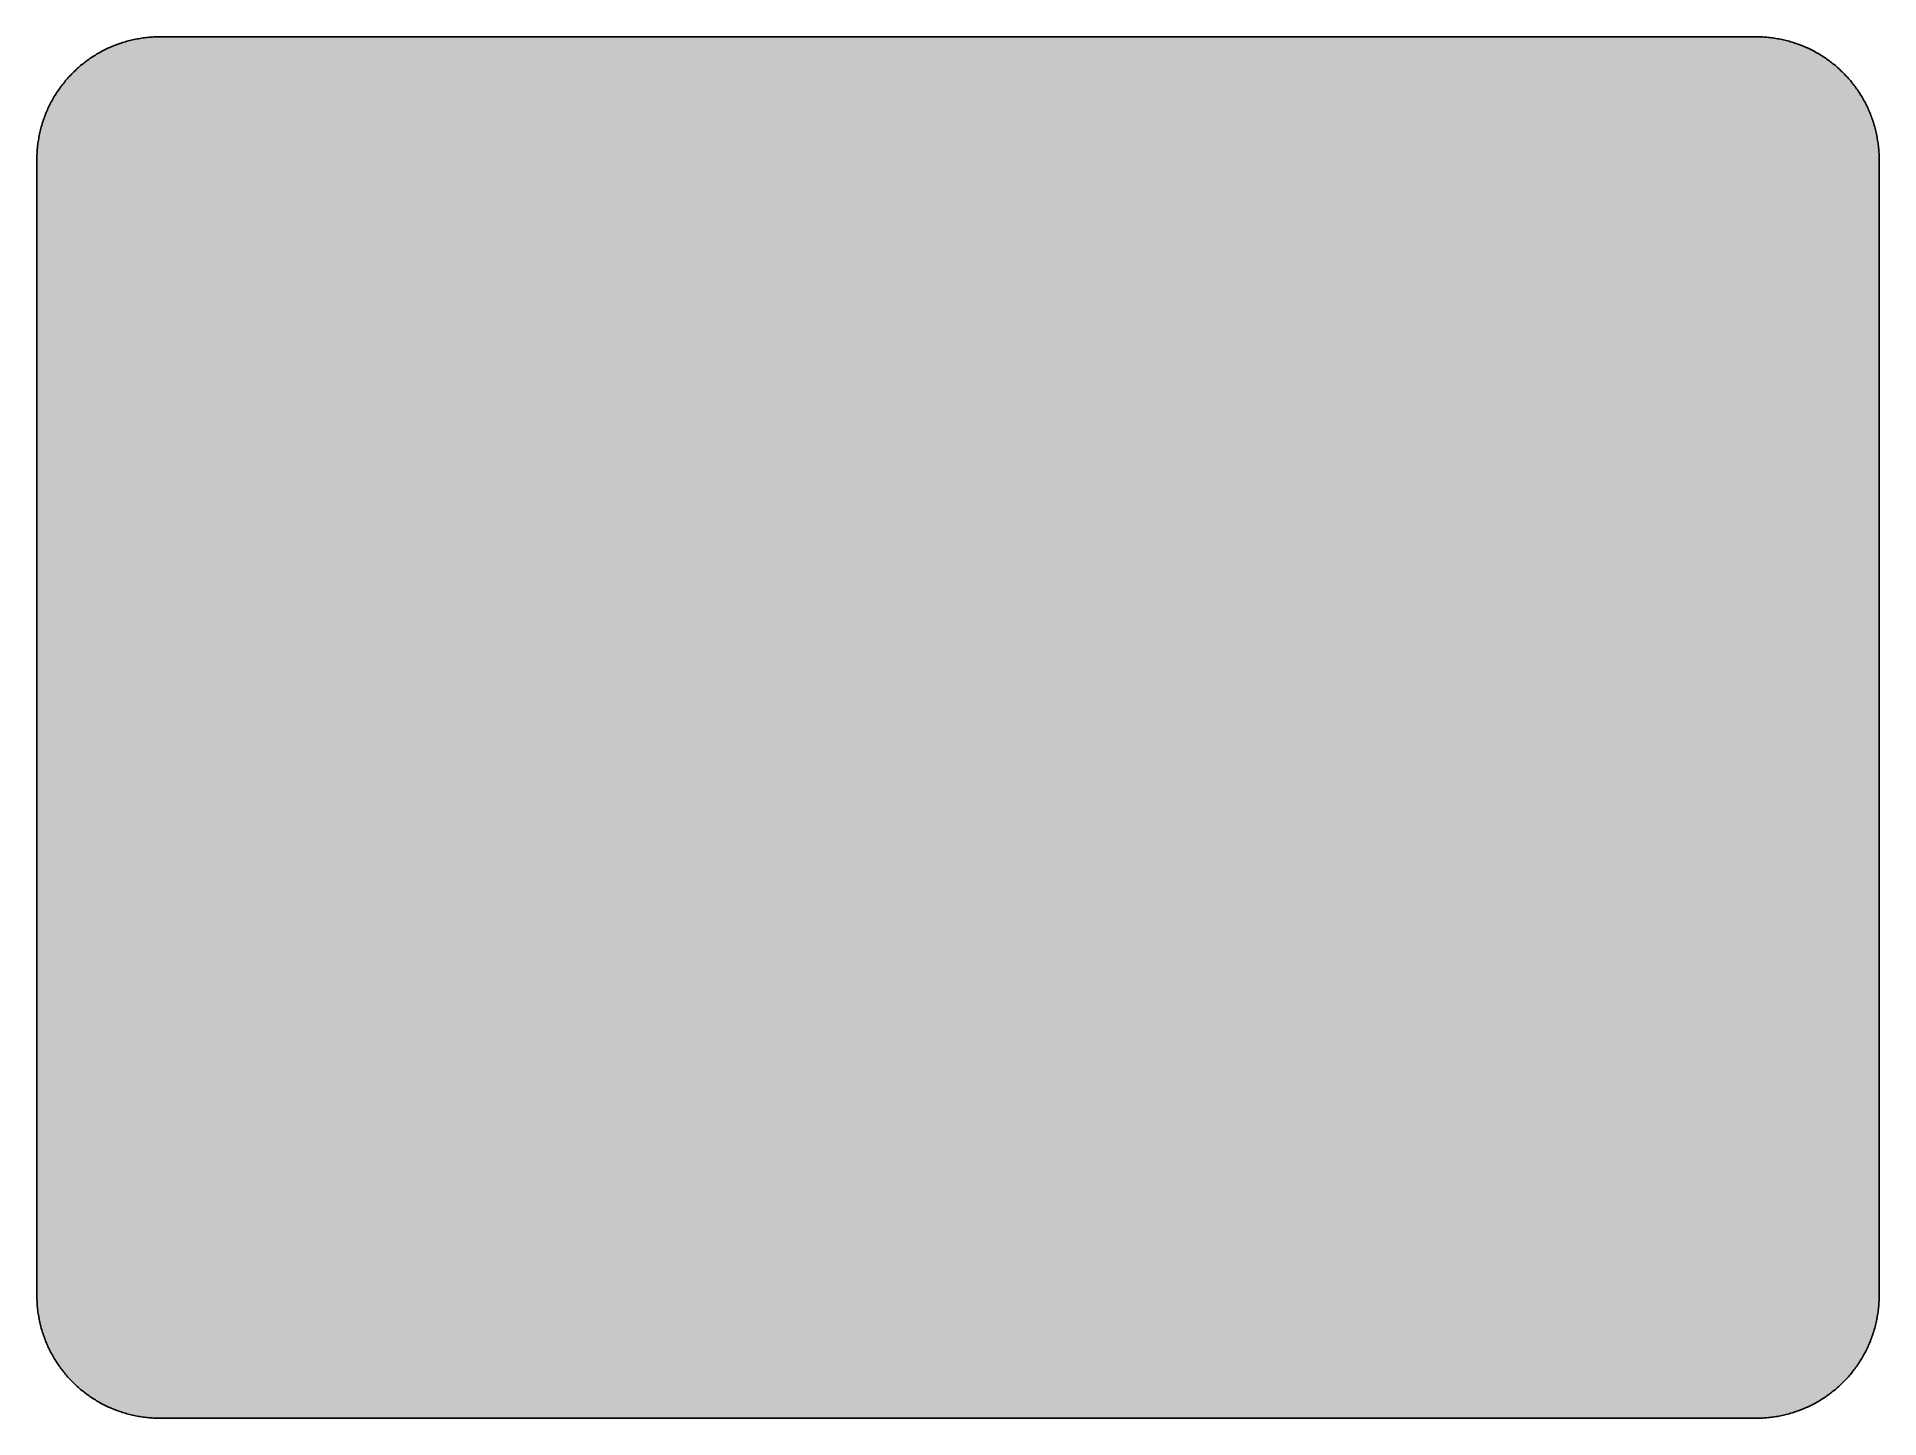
# Model space of a CAD drawing. Header units: millimetres. Extents: x 0 to 212, y 0 to 159.
import ezdxf

# ---------------------------------------------------------------- set-up
doc = ezdxf.new("R2010")
doc.units = ezdxf.units.MM

msp = doc.modelspace()

# ---------------------------------------------------------------- hatches: boundary and pattern name
msp.add_hatch(color=254).paths.add_polyline_path([(14.1633, 0.0536), (13.9878, 0.0533), (13.8125, 0.0559), (13.6373, 0.061), (13.462, 0.0686), (13.2893, 0.0787), (13.114, 0.0914), (12.9413, 0.1041), (12.7686, 0.1219), (12.5959, 0.1397), (12.4231, 0.16), (12.2504, 0.1829), (12.0777, 0.2057), (11.9075, 0.2337), (11.7373, 0.2616), (11.5672, 0.2921), (11.397, 0.3251), (11.2268, 0.3607), (11.0592, 0.3988), (10.8915, 0.4369), (10.7239, 0.4775), (10.5562, 0.5207), (10.3886, 0.5664), (10.2235, 0.6121), (10.0584, 0.6629), (9.8933, 0.7137), (9.7307, 0.7671), (9.5682, 0.8204), (9.4056, 0.8788), (9.2431, 0.9373), (9.083, 0.9982), (8.923, 1.0617), (8.763, 1.1252), (8.6055, 1.1938), (8.4455, 1.2624), (8.2906, 1.331), (8.1331, 1.4046), (7.9781, 1.4783), (7.8232, 1.5545), (7.6708, 1.6332), (7.5184, 1.7145), (7.366, 1.7958), (7.2161, 1.8796), (7.0663, 1.966), (6.919, 2.0523), (6.7716, 2.1438), (6.6243, 2.2352), (6.4795, 2.3266), (6.3348, 2.4232), (6.19, 2.5197), (6.0477, 2.6187), (5.908, 2.7178), (5.7683, 2.8194), (5.6286, 2.9235), (5.4915, 3.0302), (5.3543, 3.1369), (5.2197, 3.2461), (5.0851, 3.3579), (4.953, 3.4722), (4.8209, 3.5865), (4.6914, 3.7033), (4.5644, 3.8202), (4.4348, 3.9395), (4.3104, 4.0615), (4.1859, 4.1859), (4.0615, 4.3104), (3.9395, 4.4348), (3.8202, 4.5618), (3.7033, 4.6914), (3.5865, 4.8209), (3.4722, 4.953), (3.3579, 5.0851), (3.2487, 5.2197), (3.1369, 5.3543), (3.0302, 5.4915), (2.9235, 5.6286), (2.8194, 5.7683), (2.7178, 5.908), (2.6187, 6.0477), (2.5197, 6.19), (2.4232, 6.3348), (2.3266, 6.477), (2.2352, 6.6243), (2.1438, 6.7691), (2.0523, 6.919), (1.966, 7.0663), (1.8796, 7.2161), (1.7958, 7.366), (1.7145, 7.5184), (1.6332, 7.6708), (1.5545, 7.8232), (1.4783, 7.9781), (1.4046, 8.1331), (1.331, 8.2906), (1.2598, 8.4455), (1.1913, 8.603), (1.1252, 8.763), (1.0592, 8.923), (0.9982, 9.083), (0.9373, 9.2431), (0.8763, 9.4056), (0.8204, 9.5682), (0.7645, 9.7307), (0.7112, 9.8933), (0.6604, 10.0584), (0.6121, 10.2235), (0.5639, 10.3911), (0.5207, 10.5562), (0.4775, 10.7239), (0.4343, 10.8915), (0.3962, 11.0592), (0.3607, 11.2268), (0.3251, 11.397), (0.2921, 11.5672), (0.2616, 11.7373), (0.2311, 11.9075), (0.2057, 12.0802), (0.1803, 12.2504), (0.1575, 12.4231), (0.1372, 12.5959), (0.1194, 12.7686), (0.1041, 12.9413), (0.0889, 13.1166), (0.0787, 13.2893), (0.0686, 13.4645), (0.061, 13.6373), (0.0559, 13.8125), (0.0508, 13.9878), (0.0508, 14.163), (0.0522, 144.6925), (0.0508, 144.8664), (0.0559, 145.0416), (0.061, 145.2169), (0.0686, 145.3896), (0.0787, 145.5649), (0.0889, 145.7376), (0.1041, 145.9128), (0.1194, 146.0856), (0.1372, 146.2583), (0.1575, 146.431), (0.1803, 146.6037), (0.2057, 146.7739), (0.2311, 146.9466), (0.2616, 147.1168), (0.2921, 147.287), (0.3251, 147.4572), (0.3607, 147.6248), (0.3962, 147.795), (0.4343, 147.9626), (0.4775, 148.1303), (0.5207, 148.2979), (0.5639, 148.463), (0.6121, 148.6281), (0.6604, 148.7932), (0.7112, 148.9583), (0.7645, 149.1234), (0.8204, 149.286), (0.8763, 149.4485), (0.9373, 149.6111), (0.9982, 149.7711), (1.0592, 149.9311), (1.1252, 150.0911), (1.1913, 150.2486), (1.2598, 150.4061), (1.331, 150.5636), (1.4046, 150.7185), (1.4783, 150.876), (1.5545, 151.0284), (1.6332, 151.1833), (1.7145, 151.3357), (1.7958, 151.4856), (1.8796, 151.638), (1.966, 151.7879), (2.0523, 151.9352), (2.1438, 152.0825), (2.2352, 152.2298), (2.3266, 152.3746), (2.4232, 152.5194), (2.5197, 152.6616), (2.6187, 152.8039), (2.7178, 152.9461), (2.8194, 153.0858), (2.9235, 153.2255), (3.0302, 153.3627), (3.1369, 153.4973), (3.2487, 153.6344), (3.3579, 153.7665), (3.4722, 153.8986), (3.5865, 154.0307), (3.7033, 154.1602), (3.8202, 154.2898), (3.9395, 154.4168), (4.0615, 154.5438), (4.1859, 154.6682), (4.3104, 154.7901), (4.4348, 154.9121), (4.5644, 155.034), (4.6914, 155.1508), (4.8209, 155.2677), (4.953, 155.382), (5.0851, 155.4937), (5.2197, 155.6055), (5.3543, 155.7147), (5.4915, 155.8239), (5.6286, 155.9281), (5.7683, 156.0322), (5.908, 156.1338), (6.0477, 156.2354), (6.19, 156.3345), (6.3348, 156.431), (6.4795, 156.525), (6.6243, 156.6189), (6.7716, 156.7104), (6.919, 156.7993), (7.0663, 156.8882), (7.2161, 156.9745), (7.366, 157.0584), (7.5184, 157.1396), (7.6708, 157.2209), (7.8232, 157.2971), (7.9781, 157.3733), (8.1331, 157.4495), (8.2906, 157.5206), (8.4455, 157.5918), (8.6055, 157.6603), (8.763, 157.7289), (8.923, 157.7924), (9.083, 157.8559), (9.2431, 157.9169), (9.4056, 157.9753), (9.5682, 158.0337), (9.7307, 158.0871), (9.8933, 158.1404), (10.0584, 158.1912), (10.2235, 158.242), (10.3886, 158.2877), (10.5562, 158.3334), (10.7239, 158.3766), (10.8915, 158.4173), (11.0592, 158.4579), (11.2268, 158.4935), (11.397, 158.529), (11.5672, 158.562), (11.7373, 158.5925), (11.9075, 158.6205), (12.0777, 158.6484), (12.2504, 158.6713), (12.4231, 158.6941), (12.5959, 158.7144), (12.7686, 158.7322), (12.9413, 158.75), (13.114, 158.7627), (13.2893, 158.7754), (13.462, 158.7856), (13.6373, 158.7932), (13.8125, 158.7983), (13.9878, 158.8008), (14.163, 158.8033), (197.6078, 158.8036), (197.7822, 158.8008), (197.9574, 158.7983), (198.1327, 158.7932), (198.3054, 158.7856), (198.4807, 158.7754), (198.6534, 158.7627), (198.8287, 158.75), (199.0014, 158.7322), (199.1741, 158.7144), (199.3468, 158.6941), (199.5195, 158.6713), (199.6897, 158.6484), (199.8624, 158.6205), (200.0326, 158.5925), (200.2028, 158.562), (200.373, 158.529), (200.5432, 158.4935), (200.7108, 158.4579), (200.8784, 158.4173), (201.0461, 158.3766), (201.2137, 158.3334), (201.3788, 158.2877), (201.5465, 158.242), (201.7116, 158.1912), (201.8767, 158.1404), (202.0392, 158.0871), (202.2018, 158.0337), (202.3643, 157.9753), (202.5269, 157.9169), (202.6869, 157.8559), (202.8469, 157.7924), (203.007, 157.7289), (203.167, 157.6603), (203.3245, 157.5918), (203.4794, 157.5206), (203.6369, 157.4495), (203.7918, 157.3733), (203.9468, 157.2971), (204.0992, 157.2209), (204.2516, 157.1396), (204.404, 157.0584), (204.5538, 156.9745), (204.7037, 156.8882), (204.8535, 156.7993), (205.0009, 156.7104), (205.1456, 156.6189), (205.293, 156.525), (205.4352, 156.431), (205.58, 156.3345), (205.7222, 156.2354), (205.8619, 156.1338), (206.0016, 156.0322), (206.1413, 155.9281), (206.2785, 155.8239), (206.4156, 155.7147), (206.5503, 155.6055), (206.6849, 155.4937), (206.817, 155.382), (206.949, 155.2677), (207.0786, 155.1508), (207.2081, 155.034), (207.3351, 154.9121), (207.4596, 154.7901), (207.584, 154.6682), (207.7085, 154.5438), (207.8304, 154.4168), (207.9498, 154.2898), (208.0666, 154.1602), (208.1835, 154.0307), (208.2978, 153.8986), (208.4121, 153.7665), (208.5238, 153.6344), (208.6331, 153.4973), (208.7397, 153.3627), (208.8464, 153.2255), (208.9506, 153.0858), (209.0522, 152.9461), (209.1512, 152.8039), (209.2503, 152.6616), (209.3468, 152.5194), (209.4433, 152.3746), (209.5348, 152.2298), (209.6262, 152.0825), (209.7176, 151.9352), (209.804, 151.7879), (209.8904, 151.638), (209.9742, 151.4856), (210.0555, 151.3357), (210.1367, 151.1833), (210.2155, 151.0284), (210.2917, 150.876), (210.3653, 150.7185), (210.439, 150.5636), (210.5076, 150.4061), (210.5762, 150.2486), (210.6447, 150.0911), (210.7082, 149.9311), (210.7717, 149.7711), (210.8327, 149.6111), (210.8911, 149.4485), (210.9495, 149.286), (211.0029, 149.1234), (211.0562, 148.9583), (211.107, 148.7932), (211.1578, 148.6281), (211.2035, 148.463), (211.2493, 148.2979), (211.2924, 148.1303), (211.3331, 147.9626), (211.3712, 147.795), (211.4093, 147.6248), (211.4448, 147.4572), (211.4779, 147.287), (211.5083, 147.1168), (211.5363, 146.9466), (211.5642, 146.7739), (211.5871, 146.6037), (211.6099, 146.431), (211.6303, 146.2583), (211.648, 146.0856), (211.6658, 145.9128), (211.6785, 145.7376), (211.6912, 145.5649), (211.7014, 145.3896), (211.709, 145.2169), (211.7141, 145.0416), (211.7166, 144.8664), (211.7166, 144.6911), (211.7189, 14.1647), (211.7166, 13.9878), (211.7141, 13.8125), (211.709, 13.6373), (211.7014, 13.4645), (211.6912, 13.2893), (211.6785, 13.1166), (211.6658, 12.9413), (211.648, 12.7686), (211.6303, 12.5959), (211.6099, 12.4231), (211.5871, 12.2504), (211.5642, 12.0802), (211.5363, 11.9075), (211.5083, 11.7373), (211.4779, 11.5672), (211.4448, 11.397), (211.4093, 11.2268), (211.3712, 11.0592), (211.3331, 10.8915), (211.2924, 10.7239), (211.2493, 10.5562), (211.2035, 10.3911), (211.1578, 10.2235), (211.107, 10.0584), (211.0562, 9.8933), (211.0029, 9.7307), (210.9495, 9.5682), (210.8911, 9.4056), (210.8327, 9.2431), (210.7717, 9.083), (210.7082, 8.923), (210.6447, 8.763), (210.5762, 8.603), (210.5076, 8.4455), (210.439, 8.2906), (210.3653, 8.1331), (210.2917, 7.9781), (210.2155, 7.8232), (210.1367, 7.6708), (210.0555, 7.5184), (209.9742, 7.366), (209.8904, 7.2161), (209.804, 7.0663), (209.7176, 6.919), (209.6262, 6.7691), (209.5348, 6.6243), (209.4433, 6.477), (209.3468, 6.3348), (209.2503, 6.19), (209.1512, 6.0477), (209.0522, 5.908), (208.9506, 5.7683), (208.8464, 5.6286), (208.7397, 5.4915), (208.6331, 5.3543), (208.5238, 5.2197), (208.4121, 5.0851), (208.2978, 4.953), (208.1835, 4.8209), (208.0666, 4.6914), (207.9498, 4.5618), (207.8304, 4.4348), (207.7085, 4.3104), (207.584, 4.1859), (207.4596, 4.0615), (207.3351, 3.9395), (207.2081, 3.8202), (207.0786, 3.7033), (206.949, 3.5865), (206.817, 3.4722), (206.6849, 3.3579), (206.5503, 3.2461), (206.4156, 3.1369), (206.2785, 3.0302), (206.1413, 2.9235), (206.0016, 2.8194), (205.8619, 2.7178), (205.7222, 2.6187), (205.58, 2.5197), (205.4352, 2.4232), (205.293, 2.3266), (205.1456, 2.2352), (205.0009, 2.1438), (204.8535, 2.0523), (204.7037, 1.966), (204.5538, 1.8796), (204.404, 1.7958), (204.2516, 1.7145), (204.0992, 1.6332), (203.9468, 1.5545), (203.7918, 1.4783), (203.6369, 1.4046), (203.4794, 1.331), (203.3245, 1.2624), (203.167, 1.1938), (203.007, 1.1252), (202.8469, 1.0617), (202.6869, 0.9982), (202.5269, 0.9373), (202.3643, 0.8788), (202.2018, 0.8204), (202.0392, 0.7671), (201.8767, 0.7137), (201.7116, 0.6629), (201.5465, 0.6121), (201.3788, 0.5664), (201.2137, 0.5207), (201.0461, 0.4775), (200.8784, 0.4369), (200.7108, 0.3988), (200.5432, 0.3607), (200.373, 0.3251), (200.2028, 0.2921), (200.0326, 0.2616), (199.8624, 0.2337), (199.6897, 0.2057), (199.5195, 0.1829), (199.3468, 0.16), (199.1741, 0.1397), (199.0014, 0.1219), (198.8287, 0.1041), (198.6534, 0.0914), (198.4807, 0.0787), (198.3054, 0.0686), (198.1327, 0.061), (197.9574, 0.0559), (197.7822, 0.0533), (197.6069, 0.0533)])
h = msp.add_hatch(color=59)
h.paths.add_polyline_path([(14.1633, 3.5814), (13.8887, 3.5839), (13.6169, 3.5941), (13.3477, 3.6119), (13.081, 3.6347), (12.8143, 3.6652), (12.5501, 3.7008), (12.2885, 3.7465), (12.0294, 3.7948), (11.7729, 3.8506), (11.5164, 3.9141), (11.2649, 3.9827), (11.016, 4.0564), (10.7671, 4.1351), (10.5232, 4.2215), (10.2819, 4.3129), (10.0432, 4.412), (9.8069, 4.5161), (9.5733, 4.6228), (9.3447, 4.7371), (9.1186, 4.8565), (8.8951, 4.9809), (8.6741, 5.113), (8.4582, 5.2476), (8.2448, 5.3873), (8.0366, 5.5321), (7.8308, 5.682), (7.6276, 5.8369), (7.4295, 5.9969), (7.2365, 6.1595), (7.046, 6.3297), (6.8605, 6.5024), (6.6777, 6.6802), (6.5024, 6.8605), (6.3271, 7.046), (6.1595, 7.2365), (5.9969, 7.432), (5.8369, 7.6302), (5.682, 7.8308), (5.5321, 8.0366), (5.3873, 8.2448), (5.2451, 8.4582), (5.1105, 8.6741), (4.9809, 8.8951), (4.8565, 9.1186), (4.7371, 9.3447), (4.6228, 9.5758), (4.5136, 9.8069), (4.4094, 10.0432), (4.3129, 10.2819), (4.2215, 10.5232), (4.1351, 10.7696), (4.0538, 11.016), (3.9802, 11.2649), (3.9116, 11.5189), (3.8506, 11.7729), (3.7948, 12.0294), (3.744, 12.2911), (3.7008, 12.5527), (3.6627, 12.8143), (3.6322, 13.081), (3.6093, 13.3502), (3.5916, 13.6195), (3.5814, 13.8913), (3.5789, 14.163), (3.58, 144.6925), (3.5814, 144.9654), (3.5916, 145.2347), (3.6093, 145.5064), (3.6322, 145.7731), (3.6627, 146.0398), (3.7008, 146.304), (3.744, 146.5656), (3.7948, 146.8247), (3.8506, 147.0812), (3.9116, 147.3352), (3.9802, 147.5892), (4.0538, 147.8382), (4.1351, 148.0845), (4.2215, 148.3309), (4.3129, 148.5722), (4.4094, 148.811), (4.5136, 149.0472), (4.6228, 149.2783), (4.7371, 149.5095), (4.8565, 149.7355), (4.9809, 149.9591), (5.1105, 150.1775), (5.2451, 150.3959), (5.3873, 150.6093), (5.5321, 150.8176), (5.682, 151.0233), (5.8369, 151.224), (5.9969, 151.4221), (6.1595, 151.6177), (6.3271, 151.8056), (6.5024, 151.9936), (6.6777, 152.1739), (6.8605, 152.3517), (7.046, 152.5245), (7.2365, 152.6946), (7.4295, 152.8572), (7.6276, 153.0172), (7.8308, 153.1722), (8.0366, 153.322), (8.2448, 153.4668), (8.4582, 153.6065), (8.6741, 153.7411), (8.8951, 153.8732), (9.1186, 153.9977), (9.3447, 154.117), (9.5733, 154.2313), (9.8069, 154.3406), (10.0432, 154.4422), (10.2819, 154.5412), (10.5232, 154.6327), (10.7671, 154.719), (11.016, 154.7978), (11.2649, 154.874), (11.5164, 154.9425), (11.7729, 155.0035), (12.0294, 155.0594), (12.2885, 155.1102), (12.5501, 155.1534), (12.8143, 155.1889), (13.081, 155.2194), (13.3477, 155.2448), (13.6169, 155.26), (13.8887, 155.2702), (14.163, 155.2753), (197.6078, 155.2758), (197.8787, 155.2702), (198.1505, 155.26), (198.4197, 155.2448), (198.689, 155.2194), (198.9557, 155.1889), (199.2173, 155.1534), (199.4789, 155.1102), (199.7405, 155.0594), (199.9971, 155.0035), (200.2511, 154.9425), (200.5051, 154.874), (200.754, 154.7978), (201.0004, 154.719), (201.2467, 154.6327), (201.488, 154.5412), (201.7268, 154.4422), (201.963, 154.3406), (202.1942, 154.2313), (202.4253, 154.117), (202.6514, 153.9977), (202.8749, 153.8732), (203.0959, 153.7411), (203.3118, 153.6065), (203.5251, 153.4668), (203.7334, 153.322), (203.9391, 153.1722), (204.1398, 153.0172), (204.3379, 152.8572), (204.5335, 152.6946), (204.724, 152.5245), (204.9094, 152.3517), (205.0898, 152.1739), (205.2676, 151.9936), (205.4403, 151.8056), (205.6105, 151.6177), (205.773, 151.4221), (205.933, 151.224), (206.088, 151.0233), (206.2378, 150.8176), (206.3826, 150.6093), (206.5223, 150.3959), (206.6569, 150.1775), (206.789, 149.9591), (206.9135, 149.7355), (207.0329, 149.5095), (207.1472, 149.2783), (207.2538, 149.0472), (207.358, 148.811), (207.457, 148.5722), (207.5485, 148.3309), (207.6348, 148.0845), (207.7136, 147.8382), (207.7872, 147.5892), (207.8558, 147.3352), (207.9193, 147.0812), (207.9752, 146.8247), (208.0235, 146.5656), (208.0692, 146.304), (208.1047, 146.0398), (208.1352, 145.7731), (208.1581, 145.5064), (208.1759, 145.2347), (208.186, 144.9654), (208.1911, 144.6911), (208.1911, 14.1647), (208.186, 13.8913), (208.1759, 13.6195), (208.1581, 13.3502), (208.1352, 13.081), (208.1047, 12.8143), (208.0692, 12.5527), (208.0235, 12.2911), (207.9752, 12.0294), (207.9193, 11.7729), (207.8558, 11.5189), (207.7872, 11.2649), (207.7136, 11.016), (207.6348, 10.7696), (207.5485, 10.5232), (207.457, 10.2819), (207.358, 10.0432), (207.2538, 9.8069), (207.1472, 9.5758), (207.0329, 9.3447), (206.9135, 9.1186), (206.789, 8.8951), (206.6569, 8.6741), (206.5223, 8.4582), (206.3826, 8.2448), (206.2378, 8.0366), (206.088, 7.8308), (205.933, 7.6302), (205.773, 7.432), (205.6105, 7.2365), (205.4403, 7.046), (205.2676, 6.8605), (205.0898, 6.6802), (204.9094, 6.5024), (204.724, 6.3297), (204.5335, 6.1595), (204.3379, 5.9969), (204.1398, 5.8369), (203.9391, 5.682), (203.7334, 5.5321), (203.5251, 5.3873), (203.3118, 5.2476), (203.0959, 5.113), (202.8749, 4.9809), (202.6514, 4.8565), (202.4253, 4.7371), (202.1942, 4.6228), (201.963, 4.5161), (201.7268, 4.412), (201.488, 4.3129), (201.2467, 4.2215), (201.0004, 4.1351), (200.754, 4.0564), (200.5051, 3.9827), (200.2511, 3.9141), (199.9971, 3.8506), (199.7405, 3.7948), (199.4789, 3.7465), (199.2173, 3.7008), (198.9557, 3.6652), (198.689, 3.6347), (198.4197, 3.6119), (198.1505, 3.5941), (197.8787, 3.5839), (197.6069, 3.5789)])
h.paths.add_polyline_path([(14.1633, 8.8731), (14.0259, 8.8748), (13.8887, 8.8798), (13.7541, 8.8875), (13.622, 8.9002), (13.4874, 8.9154), (13.3553, 8.9332), (13.2258, 8.9535), (13.0962, 8.9789), (12.9667, 9.0068), (12.8397, 9.0373), (12.7127, 9.0729), (12.5882, 9.1084), (12.4663, 9.1491), (12.3419, 9.1923), (12.2225, 9.238), (12.1031, 9.2888), (11.9837, 9.3396), (11.8694, 9.3929), (11.7526, 9.4513), (11.6408, 9.5098), (11.5291, 9.5733), (11.4198, 9.6368), (11.3106, 9.7053), (11.2039, 9.7765), (11.0998, 9.8476), (10.9957, 9.9238), (10.8966, 10), (10.7975, 10.0787), (10.6985, 10.1625), (10.6045, 10.2464), (10.5105, 10.3327), (10.4216, 10.4216), (10.3327, 10.5131), (10.2464, 10.6045), (10.16, 10.701), (10.0787, 10.7975), (10, 10.8966), (9.9212, 10.9982), (9.8476, 11.0998), (9.7739, 11.2039), (9.7053, 11.3106), (9.6368, 11.4198), (9.5707, 11.5291), (9.5098, 11.6408), (9.4488, 11.7551), (9.3929, 11.8694), (9.337, 11.9863), (9.2862, 12.1031), (9.238, 12.2225), (9.1923, 12.3444), (9.1491, 12.4663), (9.1084, 12.5908), (9.0703, 12.7152), (9.0373, 12.8397), (9.0068, 12.9692), (8.9789, 13.0962), (8.9535, 13.2258), (8.9306, 13.3579), (8.9129, 13.4899), (8.8976, 13.622), (8.8849, 13.7566), (8.8773, 13.8913), (8.8722, 14.0259), (8.8697, 14.163), (8.8717, 144.6925), (8.8722, 144.8283), (8.8773, 144.9629), (8.8849, 145.0975), (8.8976, 145.2321), (8.9129, 145.3642), (8.9306, 145.4963), (8.9535, 145.6284), (8.9789, 145.7579), (9.0068, 145.8849), (9.0373, 146.0144), (9.0703, 146.1389), (9.1084, 146.2634), (9.1491, 146.3878), (9.1923, 146.5097), (9.238, 146.6317), (9.2862, 146.751), (9.337, 146.8679), (9.3929, 146.9847), (9.4488, 147.099), (9.5098, 147.2133), (9.5707, 147.3251), (9.6368, 147.4343), (9.7053, 147.5435), (9.7739, 147.6502), (9.8476, 147.7543), (9.9212, 147.8559), (10, 147.9575), (10.0787, 148.0566), (10.16, 148.1531), (10.2464, 148.2496), (10.3327, 148.3411), (10.4216, 148.4325), (10.5105, 148.5214), (10.6045, 148.6078), (10.6985, 148.6916), (10.7975, 148.7754), (10.8966, 148.8542), (10.9957, 148.9304), (11.0998, 149.0066), (11.2039, 149.0777), (11.3106, 149.1488), (11.4198, 149.2174), (11.5291, 149.2809), (11.6408, 149.3444), (11.7526, 149.4028), (11.8694, 149.4612), (11.9837, 149.5146), (12.1031, 149.5679), (12.2225, 149.6162), (12.3419, 149.6619), (12.4663, 149.7051), (12.5882, 149.7457), (12.7127, 149.7813), (12.8397, 149.8168), (12.9667, 149.8473), (13.0962, 149.8752), (13.2258, 149.9006), (13.3553, 149.921), (13.4874, 149.9413), (13.622, 149.9565), (13.7541, 149.9667), (13.8887, 149.9768), (14.0259, 149.9819), (14.163, 149.9819), (197.6078, 149.9842), (197.7441, 149.9819), (197.8787, 149.9768), (198.0133, 149.9667), (198.1479, 149.9565), (198.28, 149.9413), (198.4121, 149.921), (198.5442, 149.9006), (198.6737, 149.8752), (198.8007, 149.8473), (198.9303, 149.8168), (199.0547, 149.7813), (199.1792, 149.7457), (199.3036, 149.7051), (199.4256, 149.6619), (199.5475, 149.6162), (199.6669, 149.5679), (199.7837, 149.5146), (199.9005, 149.4612), (200.0148, 149.4028), (200.1291, 149.3444), (200.2409, 149.2809), (200.3501, 149.2174), (200.4593, 149.1488), (200.566, 149.0777), (200.6702, 149.0066), (200.7718, 148.9304), (200.8734, 148.8542), (200.9724, 148.7754), (201.0689, 148.6916), (201.1655, 148.6078), (201.2569, 148.5214), (201.3483, 148.4325), (201.4372, 148.3411), (201.5236, 148.2496), (201.6074, 148.1531), (201.6912, 148.0566), (201.77, 147.9575), (201.8462, 147.8559), (201.9224, 147.7543), (201.9935, 147.6502), (202.0646, 147.5435), (202.1332, 147.4343), (202.1967, 147.3251), (202.2602, 147.2133), (202.3186, 147.099), (202.377, 146.9847), (202.4304, 146.8679), (202.4812, 146.751), (202.532, 146.6317), (202.5777, 146.5097), (202.6209, 146.3878), (202.6615, 146.2634), (202.6971, 146.1389), (202.7326, 146.0144), (202.7631, 145.8849), (202.7911, 145.7579), (202.8165, 145.6284), (202.8368, 145.4963), (202.8546, 145.3642), (202.8698, 145.2321), (202.8825, 145.0975), (202.8901, 144.9629), (202.8952, 144.8283), (202.8977, 144.6911), (202.8994, 14.1647), (202.8952, 14.0259), (202.8901, 13.8913), (202.8825, 13.7566), (202.8698, 13.622), (202.8546, 13.4899), (202.8368, 13.3579), (202.8165, 13.2258), (202.7911, 13.0962), (202.7631, 12.9692), (202.7326, 12.8397), (202.6971, 12.7152), (202.6615, 12.5908), (202.6209, 12.4663), (202.5777, 12.3444), (202.532, 12.2225), (202.4812, 12.1031), (202.4304, 11.9863), (202.377, 11.8694), (202.3186, 11.7551), (202.2602, 11.6408), (202.1967, 11.5291), (202.1332, 11.4198), (202.0646, 11.3106), (201.9935, 11.2039), (201.9224, 11.0998), (201.8462, 10.9982), (201.77, 10.8966), (201.6912, 10.7975), (201.6074, 10.701), (201.5236, 10.6045), (201.4372, 10.5131), (201.3483, 10.4216), (201.2569, 10.3327), (201.1655, 10.2464), (201.0689, 10.1625), (200.9724, 10.0787), (200.8734, 10), (200.7718, 9.9238), (200.6702, 9.8476), (200.566, 9.7765), (200.4593, 9.7053), (200.3501, 9.6368), (200.2409, 9.5733), (200.1291, 9.5098), (200.0148, 9.4513), (199.9005, 9.3929), (199.7837, 9.3396), (199.6669, 9.2888), (199.5475, 9.238), (199.4256, 9.1923), (199.3036, 9.1491), (199.1792, 9.1084), (199.0547, 9.0729), (198.9303, 9.0373), (198.8007, 9.0068), (198.6737, 8.9789), (198.5442, 8.9535), (198.4121, 8.9332), (198.28, 8.9154), (198.1479, 8.9002), (198.0133, 8.8875), (197.8787, 8.8798), (197.7441, 8.8748), (197.6069, 8.8722)], flags=16)
h = msp.add_hatch(color=59)
h.paths.add_polyline_path([(100.5939, 139.4008), (94.7967, 139.4008), (94.6506, 139.3977), (94.5058, 139.3927), (94.3635, 139.3876), (94.2188, 139.3774), (94.0765, 139.3622), (93.9368, 139.3469), (93.7946, 139.3292), (93.6549, 139.3063), (93.5152, 139.2834), (93.378, 139.2555), (93.2409, 139.2276), (93.1037, 139.1945), (92.9665, 139.159), (92.8319, 139.1209), (92.6973, 139.0802), (92.5652, 139.0396), (92.4331, 138.9939), (92.3036, 138.9456), (92.1741, 138.8948), (92.0445, 138.8415), (91.9175, 138.7856), (91.7931, 138.7297), (91.6686, 138.6688), (91.5441, 138.6053), (91.4222, 138.5418), (91.3028, 138.4732), (91.1835, 138.4046), (91.0641, 138.3335), (90.9472, 138.2598), (90.8329, 138.1811), (90.7212, 138.1049), (90.6094, 138.0236), (90.4977, 137.9398), (90.3884, 137.856), (90.2818, 137.7671), (90.1776, 137.6782), (90.0735, 137.5867), (89.9719, 137.4927), (89.8728, 137.3988), (89.7738, 137.3022), (89.6772, 137.2006), (89.5833, 137.1016), (89.4918, 136.9974), (89.4004, 136.8933), (89.3115, 136.7841), (89.2251, 136.6774), (89.1413, 136.5656), (89.06, 136.4539), (88.9787, 136.3396), (88.9025, 136.2227), (88.8263, 136.1059), (88.7527, 135.9865), (88.6816, 135.8646), (88.6104, 135.7427), (88.5444, 135.6182), (88.4809, 135.4912), (88.4199, 135.3642), (88.359, 135.2347), (88.3031, 135.1051), (88.2472, 134.9731), (88.1964, 134.8384), (88.1456, 134.7038), (88.0999, 134.5692), (88.0542, 134.4295), (82.9331, 117.8814), (82.8777, 117.8916), (82.8243, 117.9017), (82.7684, 117.9119), (82.7151, 117.922), (82.6618, 117.9322), (82.6059, 117.9424), (82.5525, 117.9525), (82.4992, 117.9627), (82.4433, 117.9728), (82.39, 117.9805), (82.3341, 117.9906), (82.2808, 118.0008), (82.2274, 118.0084), (82.1715, 118.016), (82.1182, 118.0262), (82.0623, 118.0338), (82.009, 118.0414), (81.9531, 118.049), (81.8998, 118.0592), (81.8439, 118.0668), (81.7905, 118.0744), (81.7347, 118.0795), (81.6813, 118.0871), (81.6254, 118.0948), (81.5721, 118.1024), (81.5162, 118.1075), (81.4629, 118.1151), (81.407, 118.1202), (81.3537, 118.1278), (81.2978, 118.1329), (81.2419, 118.1379), (81.1886, 118.1456), (81.1327, 118.1506), (81.0793, 118.1557), (81.0235, 118.1608), (80.9676, 118.1659), (80.9142, 118.171), (80.8584, 118.1735), (80.805, 118.1786), (80.7491, 118.1837), (80.6933, 118.1862), (80.6399, 118.1913), (80.584, 118.1938), (80.5282, 118.1989), (80.4748, 118.2014), (80.4189, 118.204), (80.3631, 118.2091), (80.3097, 118.2116), (80.2538, 118.2141), (80.198, 118.2167), (80.1421, 118.2192), (80.0887, 118.2192), (80.0329, 118.2218), (79.977, 118.2243), (79.9236, 118.2268), (79.8678, 118.2268), (79.8119, 118.2294), (79.756, 118.2294), (79.7027, 118.2319), (79.6468, 118.2319), (79.5909, 118.2319), (79.5376, 118.2319), (79.4817, 118.2319), (79.4258, 118.2319), (79.2074, 118.2319), (78.9889, 118.2268), (78.7705, 118.2218), (78.552, 118.2116), (78.3336, 118.1989), (78.1152, 118.1837), (77.8993, 118.1659), (77.6834, 118.1456), (77.4675, 118.1227), (77.2516, 118.0973), (77.0357, 118.0694), (76.8223, 118.0389), (76.6089, 118.0059), (76.3956, 117.9703), (76.1822, 117.9322), (75.9689, 117.8916), (75.758, 117.8458), (75.5472, 117.8001), (75.3364, 117.7519), (75.1281, 117.7011), (74.9173, 117.6477), (74.7116, 117.5893), (74.5033, 117.5309), (74.2975, 117.4699), (74.0918, 117.4064), (73.8861, 117.3404), (73.6829, 117.2718), (73.4797, 117.2007), (73.2765, 117.127), (73.0758, 117.0508), (72.8751, 116.9721), (72.677, 116.8908), (72.4789, 116.807), (72.2808, 116.7206), (72.0852, 116.6317), (71.8896, 116.5403), (71.6966, 116.4488), (71.5035, 116.3523), (71.3105, 116.2558), (71.12, 116.1542), (70.932, 116.0526), (70.7441, 115.9459), (70.5561, 115.8392), (70.3707, 115.73), (70.1853, 115.6183), (70.0024, 115.504), (69.8221, 115.3871), (69.6417, 115.2677), (69.4614, 115.1484), (69.2836, 115.0239), (69.1083, 114.8994), (68.9331, 114.7724), (68.7578, 114.6404), (68.5876, 114.5083), (68.4174, 114.3737), (68.2473, 114.239), (68.0796, 114.0993), (67.9145, 113.9571), (67.7494, 113.8149), (67.5869, 113.6701), (67.4268, 113.5228), (67.2668, 113.3729), (67.1093, 113.2205), (66.9544, 113.0656), (66.7995, 112.9106), (66.6471, 112.7531), (66.4972, 112.5931), (66.3499, 112.4331), (66.2051, 112.2705), (66.0629, 112.1054), (65.9206, 111.9403), (65.7809, 111.7727), (65.6463, 111.6025), (65.5117, 111.4323), (65.3796, 111.2622), (65.2475, 111.0869), (65.1205, 110.9116), (64.9961, 110.7364), (64.8716, 110.5586), (64.7522, 110.3782), (64.6328, 110.1979), (64.516, 110.0176), (64.4017, 109.8347), (64.2899, 109.6493), (64.1807, 109.4638), (64.074, 109.2759), (63.9674, 109.0879), (63.8658, 108.9), (63.7642, 108.7095), (63.6676, 108.5164), (63.5711, 108.3234), (63.4797, 108.1303), (63.3882, 107.9348), (63.2993, 107.7392), (63.213, 107.5411), (63.1292, 107.3429), (63.0479, 107.1448), (62.9691, 106.9442), (62.8929, 106.7435), (62.8193, 106.5403), (62.7482, 106.3371), (62.6796, 106.1339), (62.6135, 105.9282), (62.55, 105.7224), (62.4891, 105.5167), (62.4307, 105.3084), (62.3722, 105.1027), (62.3189, 104.8918), (62.2681, 104.6836), (62.2198, 104.4727), (62.1741, 104.2619), (62.1284, 104.0511), (62.0878, 103.8377), (62.0497, 103.6244), (62.0141, 103.411), (61.9811, 103.1977), (61.9506, 102.9843), (61.9227, 102.7684), (61.8973, 102.5525), (61.8744, 102.3366), (61.8541, 102.1207), (61.8363, 101.9048), (61.8211, 101.6864), (61.8084, 101.4679), (61.7982, 101.2495), (61.7931, 101.031), (61.788, 100.8126), (61.788, 100.5942), (61.788, 100.3757), (61.7931, 100.1547), (61.7982, 99.9363), (61.8084, 99.7204), (61.8211, 99.502), (61.8363, 99.2835), (61.8541, 99.0676), (61.8744, 98.8517), (61.8973, 98.6333), (61.9227, 98.4199), (61.9506, 98.204), (61.9811, 97.9881), (62.0141, 97.7748), (62.0497, 97.5614), (62.0878, 97.348), (62.1284, 97.1372), (62.1741, 96.9239), (62.2198, 96.713), (62.2681, 96.5048), (62.3189, 96.2939), (62.3722, 96.0857), (62.4307, 95.8774), (62.4891, 95.6691), (62.55, 95.4634), (62.6135, 95.2576), (62.6796, 95.0519), (62.7482, 94.8487), (62.8193, 94.6455), (62.8929, 94.4448), (62.9691, 94.2416), (63.0479, 94.0435), (63.1292, 93.8428), (63.213, 93.6447), (63.2993, 93.4491), (63.3882, 93.251), (63.4797, 93.0554), (63.5711, 92.8624), (63.6676, 92.6694), (63.7642, 92.4789), (63.8658, 92.2884), (63.9674, 92.0979), (64.074, 91.9099), (64.1807, 91.7219), (64.2899, 91.5365), (64.4017, 91.3536), (64.516, 91.1708), (64.6328, 90.9879), (64.7522, 90.8075), (64.8716, 90.6272), (64.9961, 90.4494), (65.1205, 90.2741), (65.2475, 90.0989), (65.3796, 89.9262), (65.5117, 89.7534), (65.6463, 89.5833), (65.7809, 89.4156), (65.9206, 89.248), (66.0629, 89.0829), (66.2051, 88.9178), (66.3499, 88.7552), (66.4972, 88.5952), (66.6471, 88.4352), (66.7995, 88.2777), (66.9544, 88.1202), (67.1093, 87.9678), (67.2668, 87.8154), (67.4268, 87.6656), (67.5869, 87.5182), (67.7494, 87.3735), (67.9145, 87.2287), (68.0796, 87.089), (68.2473, 86.9493), (68.4174, 86.8121), (68.5876, 86.6775), (68.7578, 86.5454), (68.9331, 86.4159), (69.1083, 86.2889), (69.2836, 86.1619), (69.4614, 86.04), (69.6417, 85.918), (69.8221, 85.7987), (70.0024, 85.6818), (70.1853, 85.5675), (70.3707, 85.4558), (70.5561, 85.3465), (70.7441, 85.2399), (70.932, 85.1357), (71.12, 85.0316), (71.3105, 84.9325), (71.5035, 84.8335), (71.6966, 84.7395), (71.8896, 84.6455), (72.0852, 84.5541), (72.2808, 84.4677), (72.4789, 84.3813), (72.677, 84.2975), (72.8751, 84.2162), (73.0758, 84.1375), (73.2765, 84.0613), (73.4797, 83.9876), (73.6829, 83.9165), (73.8861, 83.8479), (74.0918, 83.7819), (74.2975, 83.7184), (74.5033, 83.6549), (74.7116, 83.5965), (74.9173, 83.5406), (75.1281, 83.4873), (75.3364, 83.4365), (75.5472, 83.3857), (75.758, 83.3399), (75.9689, 83.2968), (76.1822, 83.2561), (76.3956, 83.218), (76.6089, 83.1825), (76.8223, 83.1494), (77.0357, 83.1164), (77.2516, 83.0885), (77.4675, 83.0631), (77.6834, 83.0402), (77.8993, 83.0224), (78.1152, 83.0047), (78.3336, 82.9894), (78.552, 82.9767), (78.7705, 82.9666), (78.9889, 82.9615), (79.2074, 82.9564), (79.4258, 82.9539), (79.6442, 82.9564), (79.8652, 82.9615), (80.0837, 82.9666), (80.2996, 82.9767), (80.518, 82.9894), (80.7364, 83.0047), (80.9523, 83.0224), (81.1682, 83.0402), (81.3867, 83.0631), (81.6, 83.0885), (81.8159, 83.1164), (82.0318, 83.1494), (82.2452, 83.1825), (82.4586, 83.218), (82.6719, 83.2561), (82.8827, 83.2968), (83.0961, 83.3399), (83.3069, 83.3857), (83.5152, 83.4365), (83.726, 83.4873), (83.9343, 83.5406), (84.1426, 83.5965), (84.3509, 83.6549), (84.5566, 83.7184), (84.7623, 83.7819), (84.9681, 83.8479), (85.1713, 83.9165), (85.3745, 83.9876), (85.5751, 84.0613), (85.7783, 84.1375), (85.9765, 84.2162), (86.1771, 84.2975), (86.3752, 84.3813), (86.5708, 84.4677), (86.7689, 84.5541), (86.9645, 84.6455), (87.1576, 84.7395), (87.3506, 84.8335), (87.5411, 84.9325), (87.7316, 85.0316), (87.9221, 85.1357), (88.1101, 85.2399), (88.298, 85.3465), (88.4834, 85.4558), (88.6663, 85.5675), (88.8492, 85.6818), (89.0321, 85.7987), (89.2124, 85.918), (89.3928, 86.04), (89.5706, 86.1619), (89.7458, 86.2889), (89.9211, 86.4159), (90.0938, 86.5454), (90.2665, 86.6775), (90.4367, 86.8121), (90.6043, 86.9493), (90.772, 87.089), (90.9371, 87.2287), (91.1022, 87.3735), (91.2647, 87.5182), (91.4248, 87.6656), (91.5848, 87.8154), (91.7423, 87.9678), (91.8997, 88.1202), (92.0521, 88.2777), (92.2045, 88.4352), (92.3544, 88.5952), (92.5017, 88.7552), (92.6465, 88.9178), (92.7913, 89.0829), (92.931, 89.248), (93.0707, 89.4156), (93.2078, 89.5833), (93.3425, 89.7534), (93.4745, 89.9262), (93.6041, 90.0989), (93.7311, 90.2741), (93.8581, 90.4494), (93.98, 90.6272), (94.1019, 90.8075), (94.2213, 90.9879), (94.3381, 91.1708), (94.4524, 91.3536), (94.5642, 91.5365), (94.6734, 91.7219), (94.7801, 91.9099), (94.8842, 92.0979), (94.9884, 92.2884), (95.0874, 92.4789), (95.1865, 92.6694), (95.2805, 92.8624), (95.3745, 93.0554), (95.4659, 93.251), (95.5523, 93.4491), (95.6386, 93.6447), (95.7224, 93.8428), (95.8037, 94.0435), (95.8825, 94.2416), (95.9587, 94.4448), (96.0323, 94.6455), (96.1034, 94.8487), (96.172, 95.0519), (96.2381, 95.2576), (96.3016, 95.4634), (96.3651, 95.6691), (96.4235, 95.8774), (96.4794, 96.0857), (96.5327, 96.2939), (96.5835, 96.5048), (96.6343, 96.713), (96.68, 96.9239), (96.7232, 97.1372), (96.7638, 97.348), (96.8019, 97.5614), (96.8375, 97.7748), (96.8705, 97.9881), (96.9035, 98.204), (96.9315, 98.4199), (96.9569, 98.6333), (96.9797, 98.8517), (96.9975, 99.0676), (97.0153, 99.2835), (97.0305, 99.502), (97.0432, 99.7204), (97.0534, 99.9363), (97.0585, 100.1547), (97.0636, 100.3757), (97.0661, 100.5942), (97.0636, 100.7567), (97.061, 100.9193), (97.0585, 101.0818), (97.0534, 101.2419), (97.0458, 101.4044), (97.0382, 101.567), (97.028, 101.727), (97.0178, 101.8896), (97.0051, 102.0496), (96.9899, 102.2096), (96.9747, 102.3722), (96.9569, 102.5322), (96.9391, 102.6922), (96.9188, 102.8522), (96.8985, 103.0122), (96.8756, 103.1723), (96.8502, 103.3297), (96.8248, 103.4898), (96.7994, 103.6498), (96.7689, 103.8073), (96.741, 103.9647), (96.708, 104.1222), (96.6749, 104.2797), (96.6419, 104.4372), (96.6064, 104.5947), (96.5683, 104.7496), (96.5302, 104.9071), (96.4895, 105.062), (96.4489, 105.217), (96.4057, 105.3719), (96.3625, 105.5268), (96.3168, 105.6818), (96.2685, 105.8342), (96.2203, 105.9891), (96.1695, 106.1415), (96.1187, 106.2939), (96.0653, 106.4463), (96.012, 106.5962), (95.9561, 106.7486), (95.9002, 106.8984), (95.8418, 107.0483), (95.7834, 107.1982), (95.7224, 107.3455), (95.6589, 107.4953), (95.5954, 107.6427), (95.5294, 107.79), (95.4634, 107.9373), (95.3973, 108.0821), (95.3262, 108.2294), (95.2576, 108.3742), (95.184, 108.519), (95.1128, 108.6612), (95.0366, 108.806), (94.9604, 108.9482), (94.8842, 109.0905), (94.8055, 109.2302), (94.7268, 109.3724), (94.6455, 109.5121), (94.5617, 109.6518), (94.4778, 109.789), (94.394, 109.9261), (94.3077, 110.0633), (94.2188, 110.2004), (94.1299, 110.3376), (94.0384, 110.4722), (93.947, 110.6068), (93.8555, 110.7389), (93.7616, 110.871), (93.6676, 111.0031), (93.5711, 111.1326), (93.472, 111.2622), (93.3755, 111.3892), (93.2764, 111.5162), (93.1748, 111.6432), (93.0732, 111.7702), (92.9691, 111.8921), (92.8649, 112.0165), (92.7608, 112.1385), (92.6541, 112.2604), (92.5474, 112.3798), (92.4408, 112.4991), (92.3315, 112.6185), (92.2198, 112.7354), (92.108, 112.8522), (91.9963, 112.9665), (91.882, 113.0808), (91.7677, 113.1951), (91.6534, 113.3069), (91.5365, 113.4186), (91.4197, 113.5278), (91.3003, 113.6371), (91.1809, 113.7437), (91.0615, 113.8504), (90.9396, 113.9546), (90.8177, 114.0612), (90.6958, 114.1628), (90.5713, 114.2644), (90.4443, 114.366), (90.3199, 114.4651), (90.1929, 114.5642), (90.0659, 114.6632), (89.9363, 114.7597), (89.8068, 114.8537), (89.6772, 114.9477), (89.5452, 115.0417), (89.4131, 115.1331), (89.281, 115.222), (89.1464, 115.3135), (89.0118, 115.3998), (88.8746, 115.4887), (88.74, 115.5725), (88.6028, 115.6564), (88.4631, 115.7402), (88.326, 115.824), (88.1863, 115.9027), (88.0466, 115.984), (87.9043, 116.0602), (87.7621, 116.139), (87.6198, 116.2126), (87.4776, 116.2888), (87.3328, 116.3625), (87.188, 116.4336), (87.0407, 116.5047), (86.8959, 116.5733), (86.7486, 116.6419), (86.6013, 116.7079), (86.4514, 116.774), (86.3016, 116.8375), (88.2329, 123.0722), (104.7253, 98.6218), (104.7547, 98.5749), (104.7877, 98.5317), (104.8182, 98.486), (104.8512, 98.4428), (104.8868, 98.3996), (104.9198, 98.3564), (104.9553, 98.3158), (104.9909, 98.2751), (105.0265, 98.2345), (105.062, 98.1939), (105.1001, 98.1558), (105.1382, 98.1151), (105.1763, 98.077), (105.2144, 98.0415), (105.2525, 98.0034), (105.2932, 97.9678), (105.3338, 97.9322), (105.3744, 97.8967), (105.4151, 97.8637), (105.4557, 97.8281), (105.4989, 97.7951), (105.5421, 97.7646), (105.5853, 97.7316), (105.6284, 97.7011), (105.6716, 97.6706), (105.7173, 97.6401), (105.7605, 97.6122), (105.8062, 97.5843), (105.852, 97.5563), (105.9002, 97.5309), (105.9459, 97.503), (105.9917, 97.4776), (106.0399, 97.4547), (106.0882, 97.4293), (106.1364, 97.4065), (106.1847, 97.3836), (106.233, 97.3633), (106.2812, 97.3404), (106.332, 97.3201), (106.3803, 97.3023), (106.4311, 97.282), (106.4819, 97.2642), (106.5327, 97.2464), (106.5835, 97.2312), (106.6343, 97.216), (106.6851, 97.2007), (106.7359, 97.1855), (106.7892, 97.1728), (106.84, 97.1601), (106.8934, 97.1474), (106.9467, 97.1372), (107, 97.1271), (107.0534, 97.1169), (107.1067, 97.1093), (107.1601, 97.0991), (107.2134, 97.094), (107.2667, 97.0864), (107.3201, 97.0813), (107.376, 97.0763), (107.4293, 97.0737), (107.4826, 97.0712), (107.5385, 97.0686), (107.5944, 97.0661), (107.6477, 97.0661), (115.062, 97.0675), (115.1001, 96.8807), (115.1407, 96.6927), (115.1839, 96.5098), (115.2296, 96.3244), (115.2754, 96.139), (115.3236, 95.9561), (115.3744, 95.7732), (115.4278, 95.5929), (115.4836, 95.41), (115.5395, 95.2297), (115.5979, 95.0519), (115.6589, 94.8715), (115.7199, 94.6937), (115.7834, 94.5159), (115.8494, 94.3381), (115.918, 94.1629), (115.9891, 93.9876), (116.0602, 93.8149), (116.1339, 93.6396), (116.2075, 93.4669), (116.2837, 93.2967), (116.3625, 93.1266), (116.4438, 92.9564), (116.5276, 92.7862), (116.6114, 92.6186), (116.6952, 92.4509), (116.7841, 92.2858), (116.873, 92.1207), (116.9645, 91.9556), (117.0584, 91.7931), (117.1524, 91.6305), (117.2489, 91.4679), (117.3455, 91.3079), (117.4471, 91.1504), (117.5487, 90.9904), (117.6503, 90.8329), (117.7544, 90.678), (117.8611, 90.5231), (117.9703, 90.3707), (118.0795, 90.2183), (118.1913, 90.0659), (118.303, 89.916), (118.4199, 89.7661), (118.5342, 89.6188), (118.6536, 89.4715), (118.7729, 89.3267), (118.8923, 89.1819), (119.0168, 89.0397), (119.1412, 88.8975), (119.2657, 88.7578), (119.3927, 88.6181), (119.5222, 88.4784), (119.6518, 88.3437), (119.7839, 88.2066), (119.9185, 88.0745), (120.0531, 87.9399), (120.1903, 87.8103), (120.3274, 87.6808), (120.4671, 87.5513), (120.6094, 87.4243), (120.7516, 87.2998), (120.8964, 87.1753), (121.0412, 87.0509), (121.1885, 86.9315), (121.3358, 86.8121), (121.4857, 86.6927), (121.6355, 86.5759), (121.7879, 86.4616), (121.9403, 86.3498), (122.0927, 86.2381), (122.2477, 86.1289), (122.4051, 86.0222), (122.5601, 85.9155), (122.7201, 85.8114), (122.8776, 85.7098), (123.0376, 85.6082), (123.1976, 85.5091), (123.3602, 85.4126), (123.5227, 85.3186), (123.6878, 85.2246), (123.8529, 85.1332), (124.018, 85.0443), (124.1831, 84.9554), (124.3508, 84.869), (124.5184, 84.7852), (124.6886, 84.7014), (124.8588, 84.6226), (125.029, 84.5439), (125.1991, 84.4652), (125.3719, 84.3915), (125.5446, 84.3178), (125.7198, 84.2467), (125.8926, 84.1756), (126.0678, 84.1096), (126.2456, 84.0435), (126.4209, 83.9775), (126.5987, 83.9165), (126.7765, 83.8556), (126.9543, 83.7971), (127.1346, 83.7413), (127.315, 83.6879), (127.4953, 83.6346), (127.6756, 83.5838), (127.856, 83.5355), (128.0389, 83.4873), (128.2217, 83.4441), (128.4046, 83.4009), (128.5875, 83.3603), (128.7729, 83.3196), (128.9558, 83.2841), (129.1412, 83.2485), (129.3266, 83.2155), (129.5146, 83.1825), (129.7, 83.1545), (129.8854, 83.1266), (130.0734, 83.1012), (130.2614, 83.0783), (130.4493, 83.058), (130.6373, 83.0377), (130.8252, 83.0199), (131.0132, 83.0047), (131.2037, 82.992), (131.3917, 82.9818), (131.5822, 82.9716), (131.7727, 82.964), (131.9632, 82.9589), (132.1511, 82.9564), (132.3416, 82.9539), (132.5626, 82.9564), (132.781, 82.9615), (132.9995, 82.9666), (133.2179, 82.9767), (133.4364, 82.9894), (133.6523, 83.0047), (133.8707, 83.0224), (134.0866, 83.0402), (134.3025, 83.0631), (134.5184, 83.0885), (134.7318, 83.1164), (134.9477, 83.1494), (135.161, 83.1825), (135.3744, 83.218), (135.5877, 83.2561), (135.8011, 83.2968), (136.0119, 83.3399), (136.2227, 83.3857), (136.4336, 83.4365), (136.6418, 83.4873), (136.8501, 83.5406), (137.0584, 83.5965), (137.2667, 83.6549), (137.4724, 83.7184), (137.6782, 83.7819), (137.8839, 83.8479), (138.0871, 83.9165), (138.2903, 83.9876), (138.4935, 84.0613), (138.6942, 84.1375), (138.8948, 84.2162), (139.0929, 84.2975), (139.2911, 84.3813), (139.4892, 84.4677), (139.6848, 84.5541), (139.8803, 84.6455), (140.0734, 84.7395), (140.2664, 84.8335), (140.4595, 84.9325), (140.65, 85.0316), (140.8379, 85.1357), (141.0259, 85.2399), (141.2138, 85.3465), (141.3993, 85.4558), (141.5847, 85.5675), (141.7676, 85.6818), (141.9479, 85.7987), (142.1282, 85.918), (142.3086, 86.04), (142.4864, 86.1619), (142.6616, 86.2889), (142.8369, 86.4159), (143.0096, 86.5454), (143.1823, 86.6775), (143.3525, 86.8121), (143.5227, 86.9493), (143.6903, 87.089), (143.8554, 87.2287), (144.018, 87.3735), (144.1806, 87.5182), (144.3431, 87.6656), (144.5031, 87.8154), (144.6606, 87.9678), (144.8156, 88.1202), (144.9705, 88.2777), (145.1204, 88.4352), (145.2702, 88.5952), (145.4175, 88.7552), (145.5649, 88.9178), (145.7071, 89.0829), (145.8493, 89.248), (145.9865, 89.4156), (146.1237, 89.5833), (146.2583, 89.7534), (146.3904, 89.9262), (146.5199, 90.0989), (146.6494, 90.2741), (146.7739, 90.4494), (146.8984, 90.6272), (147.0177, 90.8075), (147.1371, 90.9879), (147.254, 91.1708), (147.3683, 91.3536), (147.48, 91.5365), (147.5892, 91.7219), (147.6959, 91.9099), (147.8026, 92.0979), (147.9042, 92.2884), (148.0033, 92.4789), (148.1023, 92.6694), (148.1988, 92.8624), (148.2903, 93.0554), (148.3817, 93.251), (148.4706, 93.4491), (148.5544, 93.6447), (148.6383, 93.8428), (148.7195, 94.0435), (148.7983, 94.2416), (148.8745, 94.4448), (148.9481, 94.6455), (149.0193, 94.8487), (149.0878, 95.0519), (149.1564, 95.2576), (149.2199, 95.4634), (149.2809, 95.6691), (149.3393, 95.8774), (149.3952, 96.0857), (149.4485, 96.2939), (149.5019, 96.5048), (149.5501, 96.713), (149.5958, 96.9239), (149.639, 97.1372), (149.6797, 97.348), (149.7203, 97.5614), (149.7559, 97.7748), (149.7889, 97.9881), (149.8194, 98.204), (149.8473, 98.4199), (149.8727, 98.6333), (149.8956, 98.8517), (149.9159, 99.0676), (149.9337, 99.2835), (149.9489, 99.502), (149.9591, 99.7204), (149.9692, 99.9363), (149.9768, 100.1547), (149.9794, 100.3757), (149.9819, 100.5942), (149.9794, 100.8126), (149.9768, 101.031), (149.9692, 101.2495), (149.9591, 101.4679), (149.9489, 101.6864), (149.9337, 101.9048), (149.9159, 102.1207), (149.8956, 102.3366), (149.8727, 102.5525), (149.8473, 102.7684), (149.8194, 102.9843), (149.7889, 103.1977), (149.7559, 103.411), (149.7203, 103.6244), (149.6797, 103.8377), (149.639, 104.0511), (149.5958, 104.2619), (149.5501, 104.4727), (149.5019, 104.6836), (149.4485, 104.8918), (149.3952, 105.1027), (149.3393, 105.3084), (149.2809, 105.5167), (149.2199, 105.7224), (149.1564, 105.9282), (149.0878, 106.1339), (149.0193, 106.3371), (148.9481, 106.5403), (148.8745, 106.7435), (148.7983, 106.9442), (148.7195, 107.1448), (148.6383, 107.3429), (148.5544, 107.5411), (148.4706, 107.7392), (148.3817, 107.9348), (148.2903, 108.1303), (148.1988, 108.3234), (148.1023, 108.5164), (148.0033, 108.7095), (147.9042, 108.9), (147.8026, 109.0879), (147.6959, 109.2759), (147.5892, 109.4638), (147.48, 109.6493), (147.3683, 109.8347), (147.254, 110.0176), (147.1371, 110.1979), (147.0177, 110.3782), (146.8984, 110.5586), (146.7739, 110.7364), (146.6494, 110.9116), (146.5199, 111.0869), (146.3904, 111.2622), (146.2583, 111.4323), (146.1237, 111.6025), (145.9865, 111.7727), (145.8493, 111.9403), (145.7071, 112.1054), (145.5649, 112.2705), (145.4175, 112.4331), (145.2702, 112.5931), (145.1204, 112.7531), (144.9705, 112.9106), (144.8156, 113.0656), (144.6606, 113.2205), (144.5031, 113.3729), (144.3431, 113.5228), (144.1806, 113.6701), (144.018, 113.8149), (143.8554, 113.9571), (143.6903, 114.0993), (143.5227, 114.239), (143.3525, 114.3737), (143.1823, 114.5083), (143.0096, 114.6404), (142.8369, 114.7724), (142.6616, 114.8994), (142.4864, 115.0239), (142.3086, 115.1484), (142.1282, 115.2677), (141.9479, 115.3871), (141.7676, 115.504), (141.5847, 115.6183), (141.3993, 115.73), (141.2138, 115.8392), (141.0259, 115.9459), (140.8379, 116.0526), (140.65, 116.1542), (140.4595, 116.2558), (140.2664, 116.3523), (140.0734, 116.4488), (139.8803, 116.5403), (139.6848, 116.6317), (139.4892, 116.7206), (139.2911, 116.807), (139.0929, 116.8908), (138.8948, 116.9721), (138.6942, 117.0508), (138.4935, 117.127), (138.2903, 117.2007), (138.0871, 117.2718), (137.8839, 117.3404), (137.6782, 117.4064), (137.4724, 117.4699), (137.2667, 117.5309), (137.0584, 117.5893), (136.8501, 117.6477), (136.6418, 117.7011), (136.4336, 117.7519), (136.2227, 117.8001), (136.0119, 117.8458), (135.8011, 117.8916), (135.5877, 117.9322), (135.3744, 117.9703), (135.161, 118.0059), (134.9477, 118.0389), (134.7318, 118.0694), (134.5184, 118.0973), (134.3025, 118.1227), (134.0866, 118.1456), (133.8707, 118.1659), (133.6523, 118.1837), (133.4364, 118.1989), (133.2179, 118.2116), (132.9995, 118.2218), (132.781, 118.2268), (132.5626, 118.2319), (132.3416, 118.2319), (132.2553, 118.2319), (132.1689, 118.2319), (132.0825, 118.2319), (131.9936, 118.2294), (131.9073, 118.2268), (131.8209, 118.2243), (131.7346, 118.2218), (131.6482, 118.2192), (131.5593, 118.2167), (131.4729, 118.2116), (131.3866, 118.2065), (131.3002, 118.2014), (131.2139, 118.1964), (131.1275, 118.1913), (131.0411, 118.1837), (130.9548, 118.1786), (130.8684, 118.171), (130.7795, 118.1633), (130.6932, 118.1557), (130.6068, 118.1481), (130.5204, 118.1379), (130.4341, 118.1303), (130.3477, 118.1202), (130.2639, 118.11), (130.1775, 118.0998), (130.0912, 118.0871), (130.0048, 118.077), (129.9185, 118.0643), (129.8321, 118.0541), (129.7457, 118.0414), (129.6619, 118.0287), (129.5756, 118.0135), (129.4892, 118.0008), (129.4028, 117.9855), (129.319, 117.9703), (129.2327, 117.9551), (129.1488, 117.9398), (129.0625, 117.9246), (128.9761, 117.9093), (128.8923, 117.8916), (128.8059, 117.8738), (128.7221, 117.856), (128.6383, 117.8382), (128.5519, 117.8204), (128.4681, 117.8001), (128.3818, 117.7823), (128.2979, 117.762), (128.2141, 117.7417), (128.1303, 117.7214), (128.0465, 117.7011), (127.9601, 117.6782), (127.8763, 117.6579), (127.7925, 117.635), (127.7087, 117.6122), (127.6248, 117.5893), (127.541, 117.5664), (127.4572, 117.541), (127.3734, 117.5182), (127.2921, 117.4928), (127.2083, 117.4674), (127.1245, 117.442), (127.0406, 117.4166), (126.9594, 117.3912), (126.8755, 117.3632), (121.7605, 128.8175), (123.0835, 132.3453), (127.0522, 132.3453), (127.0522, 135.8731), (112.0592, 135.8731), (112.0343, 135.8722), (112.0115, 135.8697), (111.9911, 135.8697), (111.9683, 135.8671), (111.9454, 135.8646), (111.9226, 135.8621), (111.9022, 135.857), (111.8794, 135.8544), (111.8591, 135.8494), (111.8387, 135.8443), (111.8159, 135.8392), (111.7956, 135.8316), (111.7752, 135.8265), (111.7549, 135.8189), (111.7346, 135.8113), (111.7143, 135.8011), (111.6965, 135.7935), (111.6762, 135.7859), (111.6559, 135.7757), (111.6381, 135.7655), (111.6203, 135.7554), (111.6, 135.7427), (111.5822, 135.7325), (111.5644, 135.7198), (111.5466, 135.7097), (111.5314, 135.697), (111.5136, 135.6843), (111.4984, 135.669), (111.4806, 135.6563), (111.4654, 135.6411), (111.4501, 135.6284), (111.4349, 135.6131), (111.4196, 135.5979), (111.4044, 135.5827), (111.3917, 135.5674), (111.3765, 135.5496), (111.3638, 135.5344), (111.3511, 135.5166), (111.3384, 135.4988), (111.3257, 135.4836), (111.3155, 135.4658), (111.3028, 135.4455), (111.2926, 135.4277), (111.2825, 135.4099), (111.2723, 135.3922), (111.2622, 135.3718), (111.2545, 135.3515), (111.2444, 135.3337), (111.2368, 135.3134), (111.2291, 135.2931), (111.2215, 135.2728), (111.2164, 135.2525), (111.2088, 135.2321), (111.2037, 135.2093), (111.1987, 135.189), (111.1936, 135.1661), (111.1885, 135.1458), (111.186, 135.1229), (111.1834, 135.1026), (111.1809, 135.0797), (111.1783, 135.0569), (111.1783, 135.034), (111.1758, 135.0137), (111.1758, 134.9908), (111.1758, 134.9705), (111.1758, 134.9527), (111.1783, 134.9324), (111.1783, 134.9146), (111.1809, 134.8943), (111.1834, 134.8765), (111.186, 134.8588), (111.1885, 134.8384), (111.191, 134.8207), (111.1961, 134.8029), (111.1987, 134.7851), (111.2037, 134.7673), (111.2088, 134.7495), (111.2139, 134.7318), (111.219, 134.714), (111.2266, 134.6962), (111.2317, 134.6784), (111.2393, 134.6632), (111.2469, 134.6454), (111.252, 134.6302), (111.2596, 134.6124), (111.2672, 134.5971), (111.2774, 134.5794), (111.285, 134.5641), (111.2952, 134.5489), (111.3028, 134.5336), (111.313, 134.5159), (111.3231, 134.5006), (111.3333, 134.4879), (111.3434, 134.4727), (111.3536, 134.4574), (111.3663, 134.4422), (111.3765, 134.4295), (111.3892, 134.4143), (111.3993, 134.4016), (111.412, 134.3889), (111.4247, 134.3736), (111.4374, 134.3609), (111.4501, 134.3482), (111.4628, 134.3381), (111.4781, 134.3254), (111.4908, 134.3127), (111.506, 134.3025), (111.5187, 134.2898), (111.5339, 134.2796), (111.5492, 134.2695), (111.5644, 134.2593), (111.5797, 134.2492), (111.5949, 134.239), (111.6101, 134.2288), (111.6254, 134.2187), (111.6432, 134.2111), (111.6584, 134.2009), (111.6762, 134.1933), (111.6914, 134.1857), (111.7092, 134.178), (111.727, 134.1704), (111.7448, 134.1653), (111.7625, 134.1577), (111.7803, 134.1526), (111.7981, 134.145), (111.8159, 134.1399), (111.8337, 134.1349), (111.8514, 134.1323), (119.3161, 132.3453), (117.9932, 128.8175), (90.0105, 128.8175), (91.4259, 133.3884), (91.4476, 133.4567), (91.4705, 133.5253), (91.4959, 133.5913), (91.5213, 133.6573), (91.5492, 133.7234), (91.5772, 133.7894), (91.6076, 133.8555), (91.6381, 133.919), (91.6686, 133.9799), (91.7042, 134.0434), (91.7372, 134.1044), (91.7727, 134.1653), (91.8108, 134.2238), (91.8489, 134.2847), (91.887, 134.3406), (91.9277, 134.399), (91.9683, 134.4549), (92.0115, 134.5108), (92.0547, 134.5641), (92.0979, 134.6175), (92.1436, 134.6708), (92.1893, 134.7216), (92.2376, 134.7724), (92.2833, 134.8232), (92.3341, 134.8715), (92.3823, 134.9197), (92.4357, 134.9654), (92.4865, 135.0112), (92.5398, 135.0569), (92.5932, 135.1001), (92.6465, 135.1407), (92.7024, 135.1839), (92.7583, 135.2245), (92.8141, 135.2626), (92.8726, 135.3007), (92.931, 135.3388), (92.9894, 135.3744), (93.0478, 135.4099), (93.1088, 135.443), (93.1697, 135.476), (93.2307, 135.5065), (93.2942, 135.5369), (93.3577, 135.5649), (93.4212, 135.5928), (93.4847, 135.6182), (93.5507, 135.6436), (93.6142, 135.669), (93.6803, 135.6919), (93.7463, 135.7122), (93.8149, 135.7325), (93.8809, 135.7528), (93.9495, 135.7681), (94.0181, 135.7859), (94.0867, 135.8011), (94.1553, 135.8138), (94.2264, 135.8265), (94.295, 135.8367), (94.3661, 135.8468), (94.4372, 135.8544), (94.5083, 135.8595), (94.5794, 135.8646), (94.6506, 135.8697), (94.7242, 135.8722), (94.7953, 135.8722), (100.5939, 135.8731)])
h.paths.add_polyline_path([(90.9507, 125.2897), (107.4815, 100.7826), (116.6703, 125.2897)], flags=16)
h.paths.add_polyline_path([(81.8829, 114.4898), (81.8439, 114.4956), (81.8058, 114.5007), (81.7677, 114.5083), (81.7296, 114.5134), (81.6915, 114.521), (81.6534, 114.5261), (81.6153, 114.5337), (81.5772, 114.5388), (81.5391, 114.5438), (81.501, 114.5515), (81.4629, 114.5565), (81.4248, 114.5616), (81.3867, 114.5667), (81.3486, 114.5718), (81.3105, 114.5769), (81.2724, 114.5819), (81.2343, 114.587), (81.1962, 114.5921), (81.1581, 114.5972), (81.12, 114.6023), (81.0819, 114.6073), (81.0438, 114.6124), (81.0031, 114.615), (80.965, 114.62), (80.9269, 114.6251), (80.8888, 114.6277), (80.8507, 114.6327), (80.8126, 114.6353), (80.7745, 114.6404), (80.7364, 114.6429), (80.6983, 114.648), (80.6602, 114.6505), (80.6196, 114.6531), (80.5815, 114.6581), (80.5434, 114.6607), (80.5053, 114.6632), (80.4672, 114.6658), (80.4291, 114.6683), (80.391, 114.6708), (80.3504, 114.6734), (80.3123, 114.6759), (80.2742, 114.6785), (80.2361, 114.681), (80.198, 114.6835), (80.1599, 114.6861), (80.1192, 114.6886), (80.0811, 114.6886), (80.043, 114.6912), (80.0049, 114.6937), (79.9668, 114.6937), (79.9287, 114.6962), (79.8881, 114.6962), (79.85, 114.6988), (79.8119, 114.6988), (79.7738, 114.7013), (79.7357, 114.7013), (79.695, 114.7013), (79.6569, 114.7039), (79.6188, 114.7039), (79.5807, 114.7039), (79.5426, 114.7039), (79.502, 114.7039), (79.4639, 114.7039), (79.4258, 114.7039), (79.2505, 114.7039), (79.0753, 114.7013), (78.9, 114.6962), (78.7273, 114.6886), (78.552, 114.6785), (78.3793, 114.6658), (78.2041, 114.6531), (78.0313, 114.6353), (77.8586, 114.6175), (77.6859, 114.5972), (77.5132, 114.5743), (77.343, 114.5515), (77.1703, 114.5235), (77.0001, 114.4956), (76.8299, 114.4651), (76.6597, 114.4321), (76.4921, 114.3965), (76.3219, 114.3584), (76.1543, 114.3203), (75.9866, 114.2797), (75.819, 114.2365), (75.6539, 114.1908), (75.4888, 114.1451), (75.3237, 114.0943), (75.1586, 114.0435), (74.9935, 113.9901), (74.8309, 113.9368), (74.6684, 113.8784), (74.5084, 113.8199), (74.3458, 113.759), (74.1858, 113.6955), (74.0258, 113.632), (73.8683, 113.5634), (73.7108, 113.4948), (73.5533, 113.4237), (73.3984, 113.3526), (73.2434, 113.2764), (73.0885, 113.2002), (72.9336, 113.1214), (72.7812, 113.0427), (72.6313, 112.9614), (72.4789, 112.8751), (72.3316, 112.7912), (72.1817, 112.7023), (72.0344, 112.6134), (71.8871, 112.522), (71.7423, 112.428), (71.5975, 112.334), (71.4553, 112.2375), (71.313, 112.1385), (71.1708, 112.0369), (71.0311, 111.9353), (70.8939, 111.8311), (70.7542, 111.7244), (70.6196, 111.6178), (70.485, 111.5085), (70.3504, 111.3968), (70.2183, 111.285), (70.0862, 111.1707), (69.9567, 111.0539), (69.8271, 110.9345), (69.7001, 110.8151), (69.5731, 110.6932), (69.4487, 110.5713), (69.3268, 110.4468), (69.2048, 110.3198), (69.0855, 110.1928), (68.9661, 110.0633), (68.8492, 109.9337), (68.7349, 109.8017), (68.6232, 109.6696), (68.5114, 109.535), (68.4022, 109.4003), (68.2955, 109.2657), (68.1888, 109.126), (68.0847, 108.9889), (67.9831, 108.8492), (67.8815, 108.7069), (67.7824, 108.5647), (67.6859, 108.4224), (67.5919, 108.2777), (67.498, 108.1329), (67.4065, 107.9856), (67.3176, 107.8382), (67.2287, 107.6884), (67.1449, 107.5411), (67.0585, 107.3887), (66.9773, 107.2388), (66.8985, 107.0864), (66.8198, 106.9315), (66.7436, 106.7765), (66.6674, 106.6216), (66.5963, 106.4666), (66.5251, 106.3092), (66.4566, 106.1517), (66.388, 105.9942), (66.3245, 105.8342), (66.261, 105.6742), (66.2, 105.5116), (66.1416, 105.3516), (66.0832, 105.189), (66.0298, 105.0265), (65.9765, 104.8614), (65.9257, 104.6963), (65.8749, 104.5312), (65.8292, 104.3661), (65.7835, 104.201), (65.7403, 104.0333), (65.6996, 103.8657), (65.6615, 103.698), (65.6234, 103.5279), (65.5879, 103.3602), (65.5549, 103.19), (65.5244, 103.0199), (65.4964, 102.8497), (65.4685, 102.677), (65.4456, 102.5068), (65.4228, 102.3341), (65.4025, 102.1613), (65.3847, 101.9886), (65.3669, 101.8159), (65.3542, 101.6406), (65.3415, 101.4679), (65.3313, 101.2927), (65.3237, 101.1199), (65.3186, 100.9447), (65.3161, 100.7694), (65.3136, 100.5942), (65.3161, 100.4189), (65.3186, 100.2436), (65.3237, 100.0684), (65.3313, 99.8931), (65.3415, 99.7204), (65.3542, 99.5451), (65.3669, 99.3724), (65.3847, 99.1997), (65.4025, 99.027), (65.4228, 98.8543), (65.4456, 98.6815), (65.4685, 98.5088), (65.4964, 98.3386), (65.5244, 98.1685), (65.5549, 97.9983), (65.5879, 97.8281), (65.6234, 97.6579), (65.6615, 97.4903), (65.6996, 97.3226), (65.7403, 97.155), (65.7835, 96.9874), (65.8292, 96.8197), (65.8749, 96.6546), (65.9257, 96.4895), (65.9765, 96.3244), (66.0298, 96.1619), (66.0832, 95.9968), (66.1416, 95.8367), (66.2, 95.6742), (66.261, 95.5116), (66.3245, 95.3516), (66.388, 95.1941), (66.4566, 95.0341), (66.5251, 94.8766), (66.5963, 94.7191), (66.6674, 94.5642), (66.7436, 94.4093), (66.8198, 94.2543), (66.8985, 94.1019), (66.9773, 93.9495), (67.0585, 93.7971), (67.1449, 93.6473), (67.2287, 93.4974), (67.3176, 93.3475), (67.4065, 93.2002), (67.498, 93.0554), (67.5919, 92.9081), (67.6859, 92.7633), (67.7824, 92.6211), (67.8815, 92.4789), (67.9831, 92.3366), (68.0847, 92.1969), (68.1888, 92.0598), (68.2955, 91.9226), (68.4022, 91.7854), (68.5114, 91.6508), (68.6232, 91.5162), (68.7349, 91.3841), (68.8492, 91.252), (68.9661, 91.1225), (69.0855, 90.993), (69.2048, 90.866), (69.3268, 90.739), (69.4487, 90.6145), (69.5731, 90.4926), (69.7001, 90.3707), (69.8271, 90.2513), (69.9567, 90.1319), (70.0862, 90.0151), (70.2183, 89.9008), (70.3504, 89.789), (70.485, 89.6772), (70.6196, 89.568), (70.7542, 89.4613), (70.8939, 89.3547), (71.0311, 89.2505), (71.1708, 89.1489), (71.313, 89.0473), (71.4553, 88.9508), (71.5975, 88.8517), (71.7423, 88.7578), (71.8871, 88.6638), (72.0344, 88.5723), (72.1817, 88.4834), (72.3316, 88.3971), (72.4789, 88.3107), (72.6313, 88.2269), (72.7812, 88.1456), (72.9336, 88.0643), (73.0885, 87.9856), (73.2434, 87.9094), (73.3984, 87.8357), (73.5533, 87.7621), (73.7108, 87.691), (73.8683, 87.6224), (74.0258, 87.5563), (74.1858, 87.4903), (74.3458, 87.4293), (74.5084, 87.3684), (74.6684, 87.3074), (74.8309, 87.2515), (74.9935, 87.1957), (75.1586, 87.1423), (75.3237, 87.0915), (75.4888, 87.0433), (75.6539, 86.995), (75.819, 86.9518), (75.9866, 86.9086), (76.1543, 86.868), (76.3219, 86.8274), (76.4921, 86.7918), (76.6597, 86.7562), (76.8299, 86.7232), (77.0001, 86.6927), (77.1703, 86.6648), (77.343, 86.6369), (77.5132, 86.614), (77.6859, 86.5911), (77.8586, 86.5708), (78.0313, 86.553), (78.2041, 86.5353), (78.3793, 86.5226), (78.552, 86.5099), (78.7273, 86.4997), (78.9, 86.4921), (79.0753, 86.487), (79.2505, 86.4845), (79.4258, 86.4819), (79.6011, 86.4845), (79.7763, 86.487), (79.9516, 86.4921), (80.1268, 86.4997), (80.2996, 86.5099), (80.4748, 86.5226), (80.6475, 86.5353), (80.8203, 86.553), (80.993, 86.5708), (81.1657, 86.5911), (81.3384, 86.614), (81.5111, 86.6369), (81.6813, 86.6648), (81.8515, 86.6927), (82.0217, 86.7232), (82.1919, 86.7562), (82.362, 86.7918), (82.5297, 86.8274), (82.6973, 86.868), (82.865, 86.9086), (83.0326, 86.9518), (83.2002, 86.995), (83.3653, 87.0433), (83.5304, 87.0915), (83.6955, 87.1423), (83.8581, 87.1957), (84.0232, 87.2515), (84.1832, 87.3074), (84.3458, 87.3684), (84.5083, 87.4293), (84.6684, 87.4903), (84.8258, 87.5563), (84.9859, 87.6224), (85.1433, 87.691), (85.3008, 87.7621), (85.4558, 87.8357), (85.6107, 87.9094), (85.7656, 87.9856), (85.918, 88.0643), (86.0704, 88.1456), (86.2228, 88.2269), (86.3727, 88.3107), (86.5226, 88.3971), (86.6724, 88.4834), (86.8197, 88.5723), (86.9645, 88.6638), (87.1118, 88.7578), (87.2566, 88.8517), (87.3989, 88.9508), (87.5411, 89.0473), (87.6833, 89.1489), (87.823, 89.2505), (87.9602, 89.3547), (88.0974, 89.4613), (88.2345, 89.568), (88.3691, 89.6772), (88.5038, 89.789), (88.6358, 89.9008), (88.7679, 90.0151), (88.8975, 90.1319), (89.027, 90.2513), (89.154, 90.3707), (89.281, 90.4926), (89.4055, 90.6145), (89.5274, 90.739), (89.6493, 90.866), (89.7687, 90.993), (89.8881, 91.1225), (90.0049, 91.252), (90.1192, 91.3841), (90.231, 91.5162), (90.3427, 91.6508), (90.4519, 91.7854), (90.5586, 91.9226), (90.6653, 92.0598), (90.7694, 92.1969), (90.871, 92.3366), (90.9726, 92.4789), (91.0692, 92.6211), (91.1682, 92.7633), (91.2622, 92.9081), (91.3562, 93.0554), (91.4476, 93.2002), (91.5365, 93.3475), (91.6229, 93.4974), (91.7092, 93.6473), (91.7931, 93.7971), (91.8743, 93.9495), (91.9556, 94.1019), (92.0344, 94.2543), (92.1106, 94.4093), (92.1842, 94.5642), (92.2579, 94.7191), (92.329, 94.8766), (92.3976, 95.0341), (92.4636, 95.1941), (92.5297, 95.3516), (92.5906, 95.5116), (92.6516, 95.6742), (92.7125, 95.8367), (92.7684, 95.9968), (92.8243, 96.1619), (92.8776, 96.3244), (92.9284, 96.4895), (92.9767, 96.6546), (93.0224, 96.8197), (93.0681, 96.9874), (93.1113, 97.155), (93.152, 97.3226), (93.1926, 97.4903), (93.2282, 97.6579), (93.2637, 97.8281), (93.2967, 97.9983), (93.3272, 98.1685), (93.3552, 98.3386), (93.3831, 98.5088), (93.406, 98.6815), (93.4288, 98.8543), (93.4491, 99.027), (93.4669, 99.1997), (93.4847, 99.3724), (93.4974, 99.5451), (93.5101, 99.7204), (93.5203, 99.8931), (93.5279, 100.0684), (93.533, 100.2436), (93.5355, 100.4189), (93.538, 100.5942), (93.5355, 100.7212), (93.5355, 100.8482), (93.533, 100.9752), (93.5279, 101.1022), (93.5228, 101.2292), (93.5177, 101.3562), (93.5101, 101.4806), (93.4999, 101.6076), (93.4898, 101.7346), (93.4796, 101.8591), (93.4695, 101.9861), (93.4542, 102.1105), (93.4415, 102.2375), (93.4263, 102.362), (93.4085, 102.4865), (93.3933, 102.6109), (93.3729, 102.7379), (93.3526, 102.8624), (93.3323, 102.9868), (93.312, 103.1088), (93.2891, 103.2332), (93.2637, 103.3577), (93.2383, 103.4796), (93.2129, 103.6041), (93.185, 103.726), (93.157, 103.8479), (93.1266, 103.9724), (93.0961, 104.0943), (93.0656, 104.2162), (93.0326, 104.3356), (92.997, 104.4575), (92.964, 104.5794), (92.9259, 104.6988), (92.8903, 104.8207), (92.8522, 104.9401), (92.8116, 105.0595), (92.771, 105.1789), (92.7303, 105.2957), (92.6871, 105.4151), (92.644, 105.5345), (92.6008, 105.6513), (92.5551, 105.7681), (92.5068, 105.885), (92.4585, 106.0018), (92.4103, 106.1187), (92.362, 106.233), (92.3112, 106.3498), (92.2579, 106.4641), (92.2045, 106.5784), (92.1512, 106.6927), (92.0953, 106.807), (92.0394, 106.9188), (91.9836, 107.0331), (91.9251, 107.1448), (91.8667, 107.2566), (91.8058, 107.3683), (91.7448, 107.4776), (91.6813, 107.5893), (91.6178, 107.6985), (91.5543, 107.8078), (91.4883, 107.917), (91.4222, 108.0237), (91.3562, 108.1329), (91.2876, 108.2396), (91.2165, 108.3462), (91.1479, 108.4504), (91.0768, 108.5571), (91.0031, 108.6612), (90.932, 108.7653), (90.8583, 108.8669), (90.7821, 108.9685), (90.7059, 109.0701), (90.6297, 109.1717), (90.5535, 109.2733), (90.4748, 109.3724), (90.3961, 109.4689), (90.3173, 109.568), (90.236, 109.6645), (90.1548, 109.761), (90.0709, 109.8575), (89.9871, 109.9515), (89.9033, 110.0455), (89.8195, 110.1395), (89.7331, 110.2309), (89.6468, 110.3224), (89.5604, 110.4138), (89.4715, 110.5027), (89.3826, 110.5941), (89.2937, 110.6805), (89.2023, 110.7694), (89.1108, 110.8558), (89.0194, 110.9421), (88.9279, 111.0259), (88.834, 111.1123), (88.74, 111.1936), (88.646, 111.2774), (88.5495, 111.3587), (88.453, 111.44), (88.3564, 111.5212), (88.2574, 111.6), (88.1583, 111.6787), (88.0593, 111.7549), (87.9602, 111.8311), (87.8586, 111.9073), (87.7595, 111.981), (87.6554, 112.0572), (87.5538, 112.1283), (87.4497, 112.202), (87.3455, 112.2731), (87.2414, 112.3417), (87.1372, 112.4128), (87.0306, 112.4814), (86.9239, 112.5474), (86.8172, 112.6134), (86.708, 112.6795), (86.6013, 112.7455), (86.4921, 112.809), (86.3829, 112.87), (86.2711, 112.9335), (86.1593, 112.9944), (86.0501, 113.0529), (85.9358, 113.1138), (85.8241, 113.1697), (85.7098, 113.2281), (85.598, 113.284), (85.4837, 113.3373), (85.3669, 113.3932), (85.2526, 113.4466), (81.1128, 100.0728), (81.0997, 100.0379), (81.0895, 100.0023), (81.0768, 99.9693), (81.0641, 99.9363), (81.0489, 99.9033), (81.0362, 99.8703), (81.0209, 99.8372), (81.0057, 99.8068), (80.9879, 99.7737), (80.9727, 99.7433), (80.9549, 99.7128), (80.9371, 99.6823), (80.9193, 99.6518), (80.899, 99.6239), (80.8812, 99.5934), (80.8609, 99.5655), (80.8406, 99.5375), (80.8177, 99.5096), (80.7974, 99.4842), (80.7745, 99.4562), (80.7517, 99.4308), (80.7288, 99.4054), (80.706, 99.38), (80.6831, 99.3546), (80.6577, 99.3292), (80.6323, 99.3064), (80.6069, 99.2835), (80.5815, 99.2607), (80.5536, 99.2378), (80.5282, 99.2149), (80.5002, 99.1946), (80.4723, 99.1743), (80.4443, 99.154), (80.4164, 99.1337), (80.3885, 99.1159), (80.3605, 99.0956), (80.33, 99.0778), (80.2996, 99.06), (80.2691, 99.0448), (80.2386, 99.027), (80.2081, 99.0117), (80.1776, 98.9965), (80.1446, 98.9838), (80.1141, 98.9686), (80.0811, 98.9559), (80.0506, 98.9432), (80.0176, 98.9305), (79.9846, 98.9203), (79.9516, 98.9101), (79.916, 98.9), (79.883, 98.8898), (79.85, 98.8822), (79.8144, 98.8746), (79.7814, 98.867), (79.7458, 98.8593), (79.7103, 98.8543), (79.6773, 98.8466), (79.6417, 98.8441), (79.6061, 98.839), (79.5706, 98.8365), (79.535, 98.8339), (79.4995, 98.8314), (79.4614, 98.8314), (79.4258, 98.8289), (79.3801, 98.8314), (79.3344, 98.8314), (79.2912, 98.8365), (79.2455, 98.839), (79.2023, 98.8441), (79.1566, 98.8492), (79.1134, 98.8568), (79.0702, 98.867), (79.027, 98.8746), (78.9864, 98.8847), (78.9432, 98.8974), (78.9026, 98.9101), (78.8619, 98.9228), (78.8213, 98.9381), (78.7806, 98.9533), (78.74, 98.9686), (78.7019, 98.9863), (78.6613, 99.0041), (78.6232, 99.0219), (78.5851, 99.0422), (78.5495, 99.0625), (78.5114, 99.0854), (78.4758, 99.1083), (78.4403, 99.1311), (78.4047, 99.1565), (78.3717, 99.1794), (78.3387, 99.2073), (78.3057, 99.2327), (78.2726, 99.2607), (78.2396, 99.2886), (78.2091, 99.3165), (78.1787, 99.347), (78.1507, 99.3775), (78.1202, 99.408), (78.0923, 99.4385), (78.0644, 99.4715), (78.039, 99.5045), (78.0136, 99.5375), (77.9882, 99.5731), (77.9628, 99.6086), (77.9399, 99.6442), (77.917, 99.6798), (77.8967, 99.7153), (77.8764, 99.7534), (77.8561, 99.7915), (77.8358, 99.8296), (77.818, 99.8677), (77.8002, 99.9084), (77.785, 99.9465), (77.7697, 99.9871), (77.7545, 100.0277), (77.7418, 100.0684), (77.7291, 100.1116), (77.7189, 100.1522), (77.7062, 100.1954), (77.6986, 100.2386), (77.6884, 100.2817), (77.6834, 100.3249), (77.6757, 100.3681), (77.6707, 100.4138), (77.6681, 100.4595), (77.6656, 100.5027), (77.663, 100.5484), (77.663, 100.5942), (77.663, 100.6018), (77.663, 100.6094), (77.663, 100.6196), (77.663, 100.6272), (77.663, 100.6348), (77.663, 100.6424), (77.663, 100.6526), (77.663, 100.6602), (77.663, 100.6678), (77.663, 100.6754), (77.6656, 100.6856), (77.6656, 100.6932), (77.6656, 100.7008), (77.6656, 100.7085), (77.6656, 100.7186), (77.6681, 100.7262), (77.6681, 100.7339), (77.6681, 100.7415), (77.6681, 100.7516), (77.6707, 100.7593), (77.6707, 100.7669), (77.6707, 100.7745), (77.6732, 100.7847), (77.6732, 100.7923), (77.6757, 100.7999), (77.6757, 100.8075), (77.6757, 100.8177), (77.6783, 100.8253), (77.6783, 100.8329), (77.6808, 100.8405), (77.6808, 100.8482), (77.6834, 100.8583), (77.6834, 100.8659), (77.6859, 100.8736), (77.6859, 100.8812), (77.6884, 100.8913), (77.6884, 100.899), (77.691, 100.9066), (77.6935, 100.9142), (77.6935, 100.9218), (77.6961, 100.932), (77.6961, 100.9396), (77.6986, 100.9472), (77.7011, 100.9548), (77.7011, 100.9625), (77.7037, 100.9701), (77.7062, 100.9802), (77.7088, 100.9879), (77.7088, 100.9955), (77.7113, 101.0031), (77.7138, 101.0107), (77.7164, 101.0183), (77.7164, 101.0285), (77.7189, 101.0361), (77.7215, 101.0437), (77.724, 101.0514), (77.7265, 101.059), (77.7291, 101.0666), (77.7291, 101.0742), (77.7316, 101.0844), (77.7342, 101.092), (77.7367, 101.0996), (77.7392, 101.1072), (77.7418, 101.1149)], flags=16)
edge = h.paths.add_edge_path(flags=16)
edge.add_line((118.2328, 100.5953), (130.507, 100.5953))
edge.add_line((130.507, 100.5953), (125.0968, 112.7026))
edge.add_line((125.0968, 112.7026), (124.8969, 112.5804))
edge.add_line((124.8969, 112.5804), (124.7013, 112.456))
edge.add_line((124.7013, 112.456), (124.5083, 112.329))
edge.add_line((124.5083, 112.329), (124.3178, 112.1994))
edge.add_line((124.3178, 112.1994), (124.1273, 112.0673))
edge.add_line((124.1273, 112.0673), (123.9418, 111.9327))
edge.add_line((123.9418, 111.9327), (123.759, 111.793))
edge.add_line((123.759, 111.793), (123.5786, 111.6533))
edge.add_line((123.5786, 111.6533), (123.4008, 111.5085))
edge.add_line((123.4008, 111.5085), (123.2256, 111.3638))
edge.add_line((123.2256, 111.3638), (123.0528, 111.2139))
edge.add_line((123.0528, 111.2139), (122.8827, 111.0615))
edge.add_line((122.8827, 111.0615), (122.715, 110.9091))
edge.add_line((122.715, 110.9091), (122.5499, 110.7516))
edge.add_line((122.5499, 110.7516), (122.3874, 110.5941))
edge.add_line((122.3874, 110.5941), (122.2273, 110.4316))
edge.add_line((122.2273, 110.4316), (122.0699, 110.269))
edge.add_line((122.0699, 110.269), (121.9175, 110.1014))
edge.add_line((121.9175, 110.1014), (121.7651, 109.9337))
edge.add_line((121.7651, 109.9337), (121.6177, 109.7636))
edge.add_line((121.6177, 109.7636), (121.473, 109.5908))
edge.add_line((121.473, 109.5908), (121.3282, 109.4156))
edge.add_line((121.3282, 109.4156), (121.191, 109.2378))
edge.add_line((121.191, 109.2378), (121.0539, 109.0574))
edge.add_line((121.0539, 109.0574), (120.9192, 108.8771))
edge.add_line((120.9192, 108.8771), (120.7897, 108.6942))
edge.add_line((120.7897, 108.6942), (120.6602, 108.5088))
edge.add_line((120.6602, 108.5088), (120.5357, 108.3208))
edge.add_line((120.5357, 108.3208), (120.4138, 108.1303))
edge.add_line((120.4138, 108.1303), (120.2944, 107.9398))
edge.add_line((120.2944, 107.9398), (120.1801, 107.7468))
edge.add_line((120.1801, 107.7468), (120.0683, 107.5512))
edge.add_line((120.0683, 107.5512), (119.9566, 107.3556))
edge.add_line((119.9566, 107.3556), (119.8524, 107.1575))
edge.add_line((119.8524, 107.1575), (119.7483, 106.9569))
edge.add_line((119.7483, 106.9569), (119.6492, 106.7562))
edge.add_line((119.6492, 106.7562), (119.5527, 106.553))
edge.add_line((119.5527, 106.553), (119.4587, 106.3473))
edge.add_line((119.4587, 106.3473), (119.3673, 106.1415))
edge.add_line((119.3673, 106.1415), (119.2809, 105.9332))
edge.add_line((119.2809, 105.9332), (119.1971, 105.7224))
edge.add_line((119.1971, 105.7224), (119.1158, 105.5116))
edge.add_line((119.1158, 105.5116), (119.0396, 105.3008))
edge.add_line((119.0396, 105.3008), (118.966, 105.0874))
edge.add_line((118.966, 105.0874), (118.8949, 104.8715))
edge.add_line((118.8949, 104.8715), (118.8288, 104.6556))
edge.add_line((118.8288, 104.6556), (118.7653, 104.4397))
edge.add_line((118.7653, 104.4397), (118.7044, 104.2213))
edge.add_line((118.7044, 104.2213), (118.6485, 104.0003))
edge.add_line((118.6485, 104.0003), (118.5951, 103.7793))
edge.add_line((118.5951, 103.7793), (118.5469, 103.5583))
edge.add_line((118.5469, 103.5583), (118.5012, 103.3348))
edge.add_line((118.5012, 103.3348), (118.458, 103.1113))
edge.add_line((118.458, 103.1113), (118.4199, 102.8852))
edge.add_line((118.4199, 102.8852), (118.3843, 102.6617))
edge.add_line((118.3843, 102.6617), (118.3513, 102.4331))
edge.add_line((118.3513, 102.4331), (118.3234, 102.2071))
edge.add_line((118.3234, 102.2071), (118.3005, 101.9785))
edge.add_line((118.3005, 101.9785), (118.2776, 101.7499))
edge.add_line((118.2776, 101.7499), (118.2624, 101.5187))
edge.add_line((118.2624, 101.5187), (118.2497, 101.2901))
edge.add_line((118.2497, 101.2901), (118.2395, 101.059))
edge.add_line((118.2395, 101.059), (118.2345, 100.8253))
edge.add_line((118.2345, 100.8253), (118.2319, 100.5942))
h.paths.add_polyline_path([(118.6822, 97.0675), (118.7171, 96.9239), (118.7577, 96.7842), (118.7983, 96.6419), (118.839, 96.5022), (118.8822, 96.3625), (118.9253, 96.2228), (118.9711, 96.0857), (119.0193, 95.9485), (119.0676, 95.8088), (119.1184, 95.6742), (119.1692, 95.537), (119.2225, 95.4024), (119.2759, 95.2678), (119.3317, 95.1332), (119.3902, 94.9985), (119.4486, 94.8665), (119.507, 94.7344), (119.568, 94.6023), (119.6289, 94.4702), (119.6924, 94.3407), (119.7585, 94.2111), (119.8245, 94.0816), (119.8931, 93.9546), (119.9617, 93.8276), (120.0302, 93.7006), (120.1014, 93.5736), (120.175, 93.4491), (120.2487, 93.3247), (120.3249, 93.2002), (120.4011, 93.0783), (120.4773, 92.9564), (120.556, 92.8345), (120.6373, 92.7125), (120.7186, 92.5932), (120.8024, 92.4763), (120.8862, 92.3569), (120.97, 92.2401), (121.0564, 92.1233), (121.1428, 92.009), (121.2317, 91.8947), (121.3231, 91.7804), (121.4145, 91.6686), (121.506, 91.5568), (121.6, 91.4451), (121.6939, 91.3359), (121.7905, 91.2266), (121.887, 91.1174), (121.9835, 91.0107), (122.0826, 90.9066), (122.1842, 90.7999), (122.2858, 90.6958), (122.3874, 90.5942), (122.4915, 90.49), (122.5956, 90.391), (122.7023, 90.2894), (122.809, 90.1903), (122.9157, 90.0938), (123.0249, 89.9973), (123.1367, 89.9008), (123.2459, 89.8042), (123.3602, 89.7128), (123.4719, 89.6188), (123.5862, 89.5274), (123.7031, 89.4385), (123.8199, 89.347), (123.9368, 89.2607), (124.0536, 89.1743), (124.173, 89.088), (124.2924, 89.0041), (124.4117, 88.9229), (124.5337, 88.8416), (124.6556, 88.7603), (124.7775, 88.6816), (124.902, 88.6054), (125.0239, 88.5292), (125.1509, 88.453), (125.2753, 88.3793), (125.4023, 88.3082), (125.5268, 88.2371), (125.6563, 88.1685), (125.7833, 88.0999), (125.9129, 88.0339), (126.0424, 87.9678), (126.172, 87.9043), (126.3015, 87.8408), (126.4336, 87.7799), (126.5657, 87.7189), (126.6977, 87.6605), (126.8298, 87.6046), (126.9644, 87.5487), (127.0991, 87.4928), (127.2337, 87.4395), (127.3683, 87.3887), (127.5029, 87.3379), (127.6401, 87.2896), (127.7772, 87.2414), (127.9144, 87.1957), (128.0516, 87.1499), (128.1887, 87.1068), (128.3284, 87.0661), (128.4656, 87.0255), (128.6053, 86.9874), (128.745, 86.9493), (128.8872, 86.9137), (129.0269, 86.8782), (129.1666, 86.8451), (129.3089, 86.8121), (129.4511, 86.7816), (129.5933, 86.7537), (129.7356, 86.7258), (129.8778, 86.7004), (130.0201, 86.675), (130.1648, 86.6521), (130.3071, 86.6292), (130.4519, 86.6089), (130.5966, 86.5911), (130.7389, 86.5734), (130.8837, 86.5581), (131.0284, 86.5429), (131.1758, 86.5302), (131.3205, 86.52), (131.4653, 86.5099), (131.6101, 86.5022), (131.7574, 86.4946), (131.9022, 86.4895), (132.0495, 86.487), (132.1968, 86.4845), (132.3416, 86.4819), (132.5169, 86.4845), (132.6921, 86.487), (132.8674, 86.4921), (133.0427, 86.4997), (133.2179, 86.5099), (133.3906, 86.5226), (133.5634, 86.5353), (133.7386, 86.553), (133.9113, 86.5708), (134.0841, 86.5911), (134.2542, 86.614), (134.427, 86.6369), (134.5971, 86.6648), (134.7699, 86.6927), (134.94, 86.7232), (135.1077, 86.7562), (135.2779, 86.7918), (135.448, 86.8274), (135.6157, 86.868), (135.7833, 86.9086), (135.951, 86.9518), (136.1161, 86.995), (136.2812, 87.0433), (136.4463, 87.0915), (136.6114, 87.1423), (136.7765, 87.1957), (136.939, 87.2515), (137.1016, 87.3074), (137.2616, 87.3684), (137.4242, 87.4293), (137.5842, 87.4903), (137.7442, 87.5563), (137.9017, 87.6224), (138.0592, 87.691), (138.2166, 87.7621), (138.3716, 87.8357), (138.5291, 87.9094), (138.6815, 87.9856), (138.8364, 88.0643), (138.9888, 88.1456), (139.1387, 88.2269), (139.2911, 88.3107), (139.4409, 88.3971), (139.5882, 88.4834), (139.7356, 88.5723), (139.8829, 88.6638), (140.0277, 88.7578), (140.1724, 88.8517), (140.3147, 88.9508), (140.4569, 89.0473), (140.5992, 89.1489), (140.7389, 89.2505), (140.8786, 89.3547), (141.0157, 89.4613), (141.1503, 89.568), (141.2875, 89.6772), (141.4196, 89.789), (141.5517, 89.9008), (141.6837, 90.0151), (141.8133, 90.1319), (141.9428, 90.2513), (142.0698, 90.3707), (142.1968, 90.4926), (142.3213, 90.6145), (142.4457, 90.739), (142.5651, 90.866), (142.687, 90.993), (142.8039, 91.1225), (142.9207, 91.252), (143.035, 91.3841), (143.1468, 91.5162), (143.2585, 91.6508), (143.3678, 91.7854), (143.477, 91.9226), (143.5811, 92.0598), (143.6853, 92.1969), (143.7869, 92.3366), (143.8885, 92.4789), (143.9875, 92.6211), (144.084, 92.7633), (144.178, 92.9081), (144.272, 93.0554), (144.3634, 93.2002), (144.4523, 93.3475), (144.5412, 93.4974), (144.6251, 93.6473), (144.7089, 93.7971), (144.7927, 93.9495), (144.8714, 94.1019), (144.9502, 94.2543), (145.0264, 94.4093), (145.1026, 94.5642), (145.1737, 94.7191), (145.2448, 94.8766), (145.3134, 95.0341), (145.3794, 95.1941), (145.4455, 95.3516), (145.509, 95.5116), (145.5699, 95.6742), (145.6284, 95.8367), (145.6842, 95.9968), (145.7401, 96.1619), (145.7935, 96.3244), (145.8443, 96.4895), (145.8925, 96.6546), (145.9408, 96.8197), (145.9865, 96.9874), (146.0297, 97.155), (146.0703, 97.3226), (146.1084, 97.4903), (146.1465, 97.6579), (146.1795, 97.8281), (146.2126, 97.9983), (146.243, 98.1685), (146.2735, 98.3386), (146.2989, 98.5088), (146.3243, 98.6815), (146.3472, 98.8543), (146.3675, 99.027), (146.3853, 99.1997), (146.4005, 99.3724), (146.4158, 99.5451), (146.4259, 99.7204), (146.4361, 99.8931), (146.4437, 100.0684), (146.4488, 100.2436), (146.4539, 100.4189), (146.4539, 100.5942), (146.4539, 100.7694), (146.4488, 100.9447), (146.4437, 101.1199), (146.4361, 101.2927), (146.4259, 101.4679), (146.4158, 101.6406), (146.4005, 101.8159), (146.3853, 101.9886), (146.3675, 102.1613), (146.3472, 102.3341), (146.3243, 102.5068), (146.2989, 102.677), (146.2735, 102.8497), (146.243, 103.0199), (146.2126, 103.19), (146.1795, 103.3602), (146.1465, 103.5279), (146.1084, 103.698), (146.0703, 103.8657), (146.0297, 104.0333), (145.9865, 104.201), (145.9408, 104.3661), (145.8925, 104.5312), (145.8443, 104.6963), (145.7935, 104.8614), (145.7401, 105.0265), (145.6842, 105.189), (145.6284, 105.3516), (145.5699, 105.5116), (145.509, 105.6742), (145.4455, 105.8342), (145.3794, 105.9942), (145.3134, 106.1517), (145.2448, 106.3092), (145.1737, 106.4666), (145.1026, 106.6216), (145.0264, 106.7765), (144.9502, 106.9315), (144.8714, 107.0864), (144.7927, 107.2388), (144.7089, 107.3887), (144.6251, 107.5411), (144.5412, 107.6884), (144.4523, 107.8382), (144.3634, 107.9856), (144.272, 108.1329), (144.178, 108.2777), (144.084, 108.4224), (143.9875, 108.5647), (143.8885, 108.7069), (143.7869, 108.8492), (143.6853, 108.9889), (143.5811, 109.126), (143.477, 109.2657), (143.3678, 109.4003), (143.2585, 109.535), (143.1468, 109.6696), (143.035, 109.8017), (142.9207, 109.9337), (142.8039, 110.0633), (142.687, 110.1928), (142.5651, 110.3198), (142.4457, 110.4468), (142.3213, 110.5713), (142.1968, 110.6932), (142.0698, 110.8151), (141.9428, 110.9345), (141.8133, 111.0539), (141.6837, 111.1707), (141.5517, 111.285), (141.4196, 111.3968), (141.2875, 111.5085), (141.1503, 111.6178), (141.0157, 111.7244), (140.8786, 111.8311), (140.7389, 111.9353), (140.5992, 112.0369), (140.4569, 112.1385), (140.3147, 112.2375), (140.1724, 112.334), (140.0277, 112.428), (139.8829, 112.522), (139.7356, 112.6134), (139.5882, 112.7023), (139.4409, 112.7912), (139.2911, 112.8751), (139.1387, 112.9614), (138.9888, 113.0427), (138.8364, 113.1214), (138.6815, 113.2002), (138.5291, 113.2764), (138.3716, 113.3526), (138.2166, 113.4237), (138.0592, 113.4948), (137.9017, 113.5634), (137.7442, 113.632), (137.5842, 113.6955), (137.4242, 113.759), (137.2616, 113.8199), (137.1016, 113.8784), (136.939, 113.9368), (136.7765, 113.9901), (136.6114, 114.0435), (136.4463, 114.0943), (136.2812, 114.1451), (136.1161, 114.1908), (135.951, 114.2365), (135.7833, 114.2797), (135.6157, 114.3203), (135.448, 114.3584), (135.2779, 114.3965), (135.1077, 114.4321), (134.94, 114.4651), (134.7699, 114.4956), (134.5971, 114.5235), (134.427, 114.5515), (134.2542, 114.5743), (134.0841, 114.5972), (133.9113, 114.6175), (133.7386, 114.6353), (133.5634, 114.6531), (133.3906, 114.6658), (133.2179, 114.6785), (133.0427, 114.6886), (132.8674, 114.6962), (132.6921, 114.7013), (132.5169, 114.7039), (132.3416, 114.7039), (132.2781, 114.7039), (132.2146, 114.7039), (132.1511, 114.7039), (132.0876, 114.7039), (132.0241, 114.7013), (131.9606, 114.6988), (131.8971, 114.6988), (131.8336, 114.6962), (131.7701, 114.6937), (131.7066, 114.6912), (131.6431, 114.6886), (131.5796, 114.6835), (131.5161, 114.681), (131.4526, 114.6759), (131.3891, 114.6734), (131.3256, 114.6683), (131.2621, 114.6632), (131.1986, 114.6581), (131.1351, 114.6531), (131.0716, 114.648), (131.0081, 114.6429), (130.9446, 114.6353), (130.8811, 114.6302), (130.8176, 114.6226), (130.7541, 114.615), (130.6906, 114.6073), (130.6271, 114.5997), (130.5662, 114.5921), (130.5027, 114.5845), (130.4392, 114.5769), (130.3757, 114.5667), (130.3122, 114.5591), (130.2512, 114.5489), (130.1877, 114.5388), (130.1242, 114.5286), (130.0607, 114.5184), (129.9997, 114.5083), (129.9362, 114.4981), (129.8727, 114.488), (129.8118, 114.4753), (129.7483, 114.4651), (129.6848, 114.4524), (129.6238, 114.4397), (129.5603, 114.427), (129.4994, 114.4143), (129.4359, 114.4016), (129.3749, 114.3889), (129.3114, 114.3762), (129.2504, 114.361), (129.1869, 114.3483), (129.126, 114.333), (129.065, 114.3178), (129.0015, 114.3025), (128.9406, 114.2873), (128.8796, 114.2721), (128.8161, 114.2568), (128.7551, 114.2416), (128.6942, 114.2238), (128.6332, 114.2086), (128.5697, 114.1908), (128.5088, 114.173), (128.4478, 114.1552), (128.3868, 114.1374), (128.3259, 114.1197), (134.837, 99.5507), (134.841, 99.5401), (134.8461, 99.5274), (134.8486, 99.5172), (134.8537, 99.507), (134.8588, 99.4969), (134.8638, 99.4842), (134.8664, 99.474), (134.8715, 99.4639), (134.874, 99.4537), (134.8791, 99.441), (134.8842, 99.4308), (134.8867, 99.4207), (134.8918, 99.4105), (134.8943, 99.3978), (134.8994, 99.3877), (134.9019, 99.3775), (134.9045, 99.3648), (134.9096, 99.3546), (134.9121, 99.3445), (134.9146, 99.3318), (134.9197, 99.3216), (134.9223, 99.3089), (134.9248, 99.2988), (134.9273, 99.2886), (134.9324, 99.2759), (134.935, 99.2657), (134.9375, 99.253), (134.94, 99.2429), (134.9426, 99.2327), (134.9451, 99.22), (134.9477, 99.2099), (134.9502, 99.1972), (134.9527, 99.187), (134.9553, 99.1743), (134.9578, 99.1641), (134.9578, 99.1514), (134.9604, 99.1413), (134.9629, 99.1311), (134.9654, 99.1184), (134.9654, 99.1083), (134.968, 99.0956), (134.9705, 99.0854), (134.9705, 99.0727), (134.9731, 99.0625), (134.9756, 99.0498), (134.9756, 99.0371), (134.9781, 99.027), (134.9781, 99.0143), (134.9807, 99.0041), (134.9807, 98.9914), (134.9832, 98.9813), (134.9832, 98.9686), (134.9832, 98.9584), (134.9858, 98.9457), (134.9858, 98.9355), (134.9858, 98.9228), (134.9858, 98.9101), (134.9883, 98.9), (134.9883, 98.8873), (134.9883, 98.8771), (134.9883, 98.8644), (134.9883, 98.8543), (134.9883, 98.8416), (134.9883, 98.8289), (134.9883, 98.7857), (134.9858, 98.74), (134.9832, 98.6942), (134.9781, 98.6485), (134.9731, 98.6053), (134.968, 98.5622), (134.9604, 98.519), (134.9527, 98.4758), (134.9426, 98.4326), (134.9324, 98.3894), (134.9223, 98.3463), (134.9096, 98.3056), (134.8969, 98.265), (134.8816, 98.2243), (134.8664, 98.1837), (134.8486, 98.1431), (134.8334, 98.105), (134.8156, 98.0643), (134.7953, 98.0262), (134.7749, 97.9881), (134.7546, 97.9526), (134.7343, 97.9145), (134.7114, 97.8789), (134.686, 97.8433), (134.6632, 97.8078), (134.6378, 97.7748), (134.6124, 97.7417), (134.587, 97.7087), (134.559, 97.6757), (134.5311, 97.6452), (134.5006, 97.6122), (134.4727, 97.5817), (134.4422, 97.5538), (134.4117, 97.5233), (134.3787, 97.4954), (134.3457, 97.47), (134.3127, 97.442), (134.2796, 97.4166), (134.2466, 97.3912), (134.2111, 97.3684), (134.1755, 97.343), (134.1399, 97.3226), (134.1018, 97.2998), (134.0663, 97.2795), (134.0282, 97.2591), (133.9901, 97.2414), (133.9494, 97.221), (133.9113, 97.2058), (133.8707, 97.188), (133.8301, 97.1728), (133.7894, 97.1601), (133.7488, 97.1448), (133.7081, 97.1321), (133.665, 97.122), (133.6218, 97.1118), (133.5811, 97.1017), (133.538, 97.094), (133.4922, 97.0864), (133.4491, 97.0813), (133.4059, 97.0763), (133.3602, 97.0712), (133.3144, 97.0686), (133.2713, 97.0661), (133.2255, 97.0661)], flags=16)
h.paths.add_polyline_path([(111.1772, 100.5953), (114.705, 100.5953), (114.7039, 100.7389), (114.7064, 100.8863), (114.7089, 101.0336), (114.714, 101.1784), (114.7191, 101.3231), (114.7267, 101.4705), (114.7343, 101.6152), (114.742, 101.76), (114.7521, 101.9048), (114.7648, 102.0521), (114.7775, 102.1969), (114.7902, 102.3417), (114.8055, 102.4865), (114.8207, 102.6312), (114.8385, 102.7735), (114.8588, 102.9183), (114.8766, 103.063), (114.8994, 103.2053), (114.9198, 103.3501), (114.9426, 103.4923), (114.968, 103.6371), (114.9934, 103.7793), (115.0214, 103.9216), (115.0493, 104.0638), (115.0772, 104.206), (115.1077, 104.3483), (115.1407, 104.4905), (115.1712, 104.6302), (115.2068, 104.7725), (115.2398, 104.9122), (115.2779, 105.0519), (115.3135, 105.1941), (115.3516, 105.3338), (115.3922, 105.4735), (115.4328, 105.6107), (115.4735, 105.7504), (115.5167, 105.8901), (115.5624, 106.0272), (115.6081, 106.1644), (115.6538, 106.3015), (115.7021, 106.4387), (115.7503, 106.5759), (115.7986, 106.713), (115.8494, 106.8476), (115.9027, 106.9848), (115.9561, 107.1194), (116.0094, 107.254), (116.0653, 107.3887), (116.1212, 107.5233), (116.1796, 107.6554), (116.238, 107.79), (116.299, 107.9221), (116.3599, 108.0541), (116.4209, 108.1862), (116.4844, 108.3158), (116.5479, 108.4478), (116.6139, 108.5774), (116.68, 108.7069), (116.7486, 108.8365), (116.8171, 108.966), (116.8857, 109.093), (116.9568, 109.2225), (117.0305, 109.3495), (117.1042, 109.474), (117.1778, 109.601), (117.2515, 109.7255), (117.3277, 109.8499), (117.4064, 109.9744), (117.4852, 110.0988), (117.5639, 110.2208), (117.6426, 110.3427), (117.7239, 110.4646), (117.8052, 110.584), (117.889, 110.7034), (117.9728, 110.8227), (118.0592, 110.9421), (118.143, 111.059), (118.2319, 111.1758), (118.3183, 111.2901), (118.4072, 111.4069), (118.4961, 111.5212), (118.5875, 111.633), (118.679, 111.7473), (118.7704, 111.8591), (118.8644, 111.9708), (118.9584, 112.08), (119.0523, 112.1918), (119.1489, 112.2985), (119.2454, 112.4077), (119.3444, 112.5144), (119.441, 112.6211), (119.54, 112.7277), (119.6416, 112.8319), (119.7432, 112.936), (119.8448, 113.0402), (119.9464, 113.1418), (120.0506, 113.2434), (120.1547, 113.3424), (120.2614, 113.444), (120.3655, 113.5431), (120.4722, 113.6396), (120.5814, 113.7387), (120.6881, 113.8326), (120.7999, 113.9292), (120.9091, 114.0231), (121.0208, 114.1171), (121.1301, 114.2111), (121.2444, 114.3025), (121.3561, 114.394), (121.4704, 114.4829), (121.5847, 114.5718), (121.7016, 114.6607), (121.8184, 114.747), (121.9352, 114.8334), (122.0521, 114.9198), (122.1715, 115.0036), (122.2908, 115.0874), (122.4102, 115.1687), (122.5296, 115.25), (122.6515, 115.3312), (122.7734, 115.41), (122.8979, 115.4887), (123.0198, 115.5675), (123.1443, 115.6437), (123.2687, 115.7199), (123.3957, 115.7935), (123.5227, 115.8672), (123.6497, 115.9408), (119.9981, 124.1153)], flags=16)
h = msp.add_hatch(color=59)
h.paths.add_polyline_path([(99.7119, 68.8453), (92.6564, 68.8453), (92.5195, 68.8416), (92.3849, 68.8391), (92.2528, 68.8315), (92.1182, 68.8238), (91.9861, 68.8111), (91.854, 68.7984), (91.7219, 68.7832), (91.5924, 68.7629), (91.4603, 68.7426), (91.3308, 68.7197), (91.2038, 68.6943), (91.0742, 68.6638), (90.9472, 68.6333), (90.8202, 68.6003), (90.6932, 68.5673), (90.5688, 68.5292), (90.4443, 68.4886), (90.3224, 68.4479), (90.2005, 68.4022), (90.0786, 68.3565), (89.9566, 68.3082), (89.8373, 68.2574), (89.7204, 68.2041), (89.6036, 68.1482), (89.4867, 68.0923), (89.3724, 68.0339), (89.2581, 67.9729), (89.1438, 67.9094), (89.0346, 67.8434), (88.9229, 67.7748), (88.8136, 67.7062), (88.707, 67.6351), (88.6003, 67.5615), (88.4961, 67.4853), (88.392, 67.4091), (88.2879, 67.3303), (88.1888, 67.249), (88.0897, 67.1652), (87.9907, 67.0814), (87.8942, 66.995), (87.8002, 66.9061), (87.7062, 66.8172), (87.6148, 66.7258), (87.5259, 66.6318), (87.437, 66.5353), (87.3506, 66.4388), (87.2642, 66.3397), (87.1804, 66.2407), (87.0991, 66.1391), (87.0204, 66.0349), (86.9417, 65.9282), (86.8655, 65.8216), (86.7918, 65.7123), (86.7207, 65.6031), (86.6496, 65.4914), (86.581, 65.3796), (86.5149, 65.2653), (86.4514, 65.1485), (86.3879, 65.0316), (86.3295, 64.9122), (86.2711, 64.7903), (86.2152, 64.6684), (86.1619, 64.5465), (86.1085, 64.422), (80.6055, 50.7376), (80.5459, 50.7517), (80.4875, 50.7644), (80.4291, 50.7797), (80.3681, 50.7924), (80.3097, 50.8076), (80.2513, 50.8203), (80.1929, 50.833), (80.1345, 50.8457), (80.0735, 50.8584), (80.0151, 50.8711), (79.9567, 50.8838), (79.8982, 50.894), (79.8373, 50.9067), (79.7789, 50.9194), (79.7204, 50.9295), (79.6595, 50.9397), (79.6011, 50.9524), (79.5426, 50.9626), (79.4817, 50.9727), (79.4233, 50.9829), (79.3623, 50.993), (79.3039, 51.0032), (79.2429, 51.0134), (79.1845, 51.021), (79.1261, 51.0311), (79.0651, 51.0388), (79.0067, 51.0489), (78.9457, 51.0565), (78.8873, 51.0642), (78.8264, 51.0718), (78.7654, 51.0794), (78.707, 51.087), (78.646, 51.0946), (78.5876, 51.1023), (78.5266, 51.1073), (78.4682, 51.115), (78.4073, 51.1226), (78.3463, 51.1277), (78.2879, 51.1327), (78.2269, 51.1378), (78.166, 51.1454), (78.1075, 51.1505), (78.0466, 51.1556), (77.9856, 51.1581), (77.9272, 51.1632), (77.8662, 51.1683), (77.8053, 51.1708), (77.7469, 51.1759), (77.6859, 51.1785), (77.6249, 51.1835), (77.564, 51.1861), (77.5056, 51.1886), (77.4446, 51.1912), (77.3836, 51.1937), (77.3227, 51.1962), (77.2643, 51.1988), (77.2033, 51.1988), (77.1423, 51.2013), (77.0814, 51.2013), (77.023, 51.2039), (76.962, 51.2039), (76.901, 51.2039), (76.8401, 51.2039), (76.7791, 51.2039), (76.5835, 51.2039), (76.3854, 51.2013), (76.1898, 51.1937), (75.9943, 51.1861), (75.7961, 51.1759), (75.6006, 51.1607), (75.405, 51.1454), (75.2119, 51.1277), (75.0164, 51.1073), (74.8233, 51.0845), (74.6303, 51.0591), (74.4372, 51.0311), (74.2442, 51.0007), (74.0512, 50.9676), (73.8607, 50.9346), (73.6702, 50.8965), (73.4797, 50.8584), (73.2892, 50.8152), (73.0987, 50.7721), (72.9107, 50.7263), (72.7227, 50.6781), (72.5348, 50.6273), (72.3494, 50.5739), (72.1639, 50.5181), (71.9785, 50.4622), (71.7931, 50.4012), (71.6102, 50.3403), (71.4273, 50.2742), (71.247, 50.2082), (71.0641, 50.1396), (70.8838, 50.0685), (70.706, 49.9974), (70.5282, 49.9212), (70.3504, 49.845), (70.1726, 49.7637), (69.9973, 49.6824), (69.8221, 49.5986), (69.6493, 49.5122), (69.4766, 49.4259), (69.3064, 49.3344), (69.1337, 49.243), (68.9661, 49.149), (68.7984, 49.0525), (68.6308, 48.9534), (68.4632, 48.8518), (68.2981, 48.7502), (68.1355, 48.6435), (67.9729, 48.5369), (67.8129, 48.4276), (67.6529, 48.3184), (67.4929, 48.2041), (67.3354, 48.0898), (67.1805, 47.973), (67.0255, 47.8536), (66.8706, 47.7317), (66.7207, 47.6098), (66.5683, 47.4853), (66.4185, 47.3583), (66.2711, 47.2288), (66.1264, 47.0992), (65.9816, 46.9646), (65.8368, 46.83), (65.6946, 46.6928), (65.5549, 46.5557), (65.4152, 46.416), (65.2805, 46.2737), (65.1459, 46.1289), (65.0113, 45.9842), (64.8818, 45.8394), (64.7522, 45.6895), (64.6252, 45.5422), (64.5008, 45.3898), (64.3763, 45.2399), (64.2569, 45.085), (64.1375, 44.9301), (64.0207, 44.7751), (63.9064, 44.6176), (63.7921, 44.4576), (63.6803, 44.2976), (63.5737, 44.1376), (63.4644, 43.975), (63.3603, 43.8099), (63.2587, 43.6474), (63.1571, 43.4797), (63.058, 43.3121), (62.9615, 43.1444), (62.8675, 42.9743), (62.7761, 42.8041), (62.6847, 42.6339), (62.5983, 42.4612), (62.5119, 42.2885), (62.4281, 42.1132), (62.3468, 41.9379), (62.2656, 41.7601), (62.1894, 41.5823), (62.1132, 41.4045), (62.0395, 41.2242), (61.9709, 41.0464), (61.9023, 40.8635), (61.8338, 40.6832), (61.7703, 40.5003), (61.7093, 40.3149), (61.6483, 40.132), (61.5925, 39.9466), (61.5366, 39.7612), (61.4832, 39.5732), (61.4324, 39.3878), (61.3842, 39.1998), (61.3385, 39.0119), (61.2927, 38.8214), (61.2521, 38.6309), (61.214, 38.4404), (61.1759, 38.2499), (61.1403, 38.0594), (61.1099, 37.8663), (61.0794, 37.6733), (61.0514, 37.4802), (61.026, 37.2872), (61.0032, 37.0942), (60.9829, 36.8986), (60.9651, 36.703), (60.9498, 36.51), (60.9346, 36.3144), (60.9244, 36.1163), (60.9168, 35.9207), (60.9092, 35.7251), (60.9067, 35.527), (60.9041, 35.3289), (60.9067, 35.1333), (60.9092, 34.9352), (60.9168, 34.7396), (60.9244, 34.5415), (60.9346, 34.3459), (60.9498, 34.1503), (60.9651, 33.9547), (60.9829, 33.7617), (61.0032, 33.5661), (61.026, 33.3731), (61.0514, 33.1775), (61.0794, 32.9844), (61.1099, 32.7939), (61.1403, 32.6009), (61.1759, 32.4079), (61.214, 32.2174), (61.2521, 32.0269), (61.2927, 31.8389), (61.3385, 31.6484), (61.3842, 31.4604), (61.4324, 31.2725), (61.4832, 31.0845), (61.5366, 30.8991), (61.5925, 30.7111), (61.6483, 30.5283), (61.7093, 30.3428), (61.7703, 30.16), (61.8338, 29.9771), (61.9023, 29.7942), (61.9709, 29.6139), (62.0395, 29.4335), (62.1132, 29.2532), (62.1894, 29.0754), (62.2656, 28.8976), (62.3468, 28.7223), (62.4281, 28.5471), (62.5119, 28.3718), (62.5983, 28.1991), (62.6847, 28.0264), (62.7761, 27.8536), (62.8675, 27.6835), (62.9615, 27.5133), (63.058, 27.3456), (63.1571, 27.178), (63.2587, 27.0129), (63.3603, 26.8478), (63.4644, 26.6852), (63.5737, 26.5227), (63.6803, 26.3601), (63.7921, 26.2001), (63.9064, 26.0426), (64.0207, 25.8851), (64.1375, 25.7277), (64.2569, 25.5753), (64.3763, 25.4203), (64.5008, 25.2679), (64.6252, 25.1181), (64.7522, 24.9682), (64.8818, 24.8209), (65.0113, 24.6736), (65.1459, 24.5288), (65.2805, 24.3865), (65.4152, 24.2443), (65.5549, 24.1046), (65.6946, 23.9649), (65.8368, 23.8303), (65.9816, 23.6931), (66.1264, 23.561), (66.2711, 23.4315), (66.4185, 23.302), (66.5683, 23.175), (66.7207, 23.0505), (66.8706, 22.926), (67.0255, 22.8067), (67.1805, 22.6873), (67.3354, 22.5704), (67.4929, 22.4536), (67.6529, 22.3418), (67.8129, 22.2301), (67.9729, 22.1209), (68.1355, 22.0142), (68.2981, 21.91), (68.4632, 21.8084), (68.6308, 21.7068), (68.7984, 21.6078), (68.9661, 21.5113), (69.1337, 21.4173), (69.3064, 21.3258), (69.4766, 21.2344), (69.6493, 21.1455), (69.8221, 21.0617), (69.9973, 20.9779), (70.1726, 20.894), (70.3504, 20.8153), (70.5282, 20.7391), (70.706, 20.6629), (70.8838, 20.5892), (71.0641, 20.5181), (71.247, 20.4495), (71.4273, 20.3835), (71.6102, 20.32), (71.7931, 20.259), (71.9785, 20.1981), (72.1639, 20.1422), (72.3494, 20.0863), (72.5348, 20.033), (72.7227, 19.9822), (72.9107, 19.9339), (73.0987, 19.8882), (73.2892, 19.8425), (73.4797, 19.8018), (73.6702, 19.7637), (73.8607, 19.7256), (74.0512, 19.6901), (74.2442, 19.6596), (74.4372, 19.6291), (74.6303, 19.6012), (74.8233, 19.5758), (75.0164, 19.5529), (75.2119, 19.5326), (75.405, 19.5148), (75.6006, 19.4996), (75.7961, 19.4843), (75.9943, 19.4742), (76.1898, 19.4666), (76.3854, 19.4589), (76.5835, 19.4564), (76.7791, 19.4539), (76.9772, 19.4564), (77.1754, 19.4589), (77.3709, 19.4666), (77.5665, 19.4742), (77.7646, 19.4843), (77.9602, 19.4996), (78.1558, 19.5148), (78.3488, 19.5326), (78.5444, 19.5529), (78.7375, 19.5758), (78.9305, 19.6012), (79.1261, 19.6291), (79.3166, 19.6596), (79.5096, 19.6901), (79.7001, 19.7256), (79.8932, 19.7637), (80.0837, 19.8018), (80.2716, 19.8425), (80.4621, 19.8882), (80.6501, 19.9339), (80.838, 19.9822), (81.026, 20.033), (81.2114, 20.0863), (81.3968, 20.1422), (81.5823, 20.1981), (81.7677, 20.259), (81.9506, 20.32), (82.1334, 20.3835), (82.3163, 20.4495), (82.4967, 20.5181), (82.677, 20.5892), (82.8548, 20.6629), (83.0351, 20.7391), (83.2129, 20.8153), (83.3882, 20.894), (83.5635, 20.9779), (83.7387, 21.0617), (83.9114, 21.1455), (84.0842, 21.2344), (84.2569, 21.3258), (84.4271, 21.4173), (84.5972, 21.5113), (84.7649, 21.6078), (84.9325, 21.7068), (85.0976, 21.8084), (85.2627, 21.91), (85.4253, 22.0142), (85.5878, 22.1209), (85.7504, 22.2301), (85.9104, 22.3418), (86.0679, 22.4536), (86.2254, 22.5704), (86.3803, 22.6873), (86.5353, 22.8067), (86.6902, 22.926), (86.8426, 23.0505), (86.9925, 23.175), (87.1423, 23.302), (87.2896, 23.4315), (87.4344, 23.561), (87.5792, 23.6931), (87.724, 23.8303), (87.8662, 23.9649), (88.0059, 24.1046), (88.1456, 24.2443), (88.2802, 24.3865), (88.4149, 24.5288), (88.5495, 24.6736), (88.679, 24.8209), (88.8086, 24.9682), (88.9356, 25.1181), (89.06, 25.2679), (89.1845, 25.4203), (89.3039, 25.5753), (89.4232, 25.7277), (89.5401, 25.8851), (89.6569, 26.0426), (89.7687, 26.2001), (89.8804, 26.3601), (89.9897, 26.5227), (90.0963, 26.6852), (90.2005, 26.8478), (90.3021, 27.0129), (90.4037, 27.178), (90.5027, 27.3456), (90.5993, 27.5133), (90.6932, 27.6835), (90.7847, 27.8536), (90.8761, 28.0264), (90.965, 28.1991), (91.0488, 28.3718), (91.1327, 28.5471), (91.2139, 28.7223), (91.2952, 28.8976), (91.3714, 29.0754), (91.4476, 29.2532), (91.5213, 29.4335), (91.5899, 29.6139), (91.6584, 29.7942), (91.727, 29.9771), (91.7905, 30.16), (91.8515, 30.3428), (91.9124, 30.5283), (91.9683, 30.7111), (92.0242, 30.8991), (92.0775, 31.0845), (92.1283, 31.2725), (92.1766, 31.4604), (92.2223, 31.6484), (92.2655, 31.8389), (92.3087, 32.0269), (92.3468, 32.2174), (92.3849, 32.4079), (92.4179, 32.6009), (92.4509, 32.7939), (92.4814, 32.9844), (92.5093, 33.1775), (92.5347, 33.3731), (92.5576, 33.5661), (92.5779, 33.7617), (92.5957, 33.9547), (92.6109, 34.1503), (92.6236, 34.3459), (92.6363, 34.5415), (92.644, 34.7396), (92.649, 34.9352), (92.6541, 35.1333), (92.6541, 35.3289), (92.6541, 35.4609), (92.6541, 35.5905), (92.649, 35.7226), (92.6465, 35.8521), (92.6414, 35.9842), (92.6363, 36.1137), (92.6287, 36.2433), (92.6211, 36.3728), (92.6109, 36.5049), (92.6008, 36.6344), (92.5906, 36.764), (92.5779, 36.8935), (92.5652, 37.023), (92.55, 37.1526), (92.5347, 37.2796), (92.5195, 37.4091), (92.5017, 37.5387), (92.4814, 37.6682), (92.4636, 37.7952), (92.4408, 37.9247), (92.4204, 38.0517), (92.3976, 38.1787), (92.3747, 38.3057), (92.3493, 38.4353), (92.3239, 38.5623), (92.296, 38.6893), (92.268, 38.8163), (92.2401, 38.9407), (92.2096, 39.0677), (92.1766, 39.1947), (92.1461, 39.3192), (92.1131, 39.4437), (92.0775, 39.5707), (92.0445, 39.6951), (92.0064, 39.8196), (91.9709, 39.944), (91.9328, 40.0685), (91.8921, 40.1904), (91.8515, 40.3149), (91.8108, 40.4368), (91.7677, 40.5613), (91.7245, 40.6832), (91.6813, 40.8051), (91.6356, 40.927), (91.5899, 41.0489), (91.5416, 41.1683), (91.4933, 41.2902), (91.4451, 41.4096), (91.3943, 41.529), (91.3435, 41.6484), (91.2901, 41.7678), (91.2368, 41.8871), (91.1835, 42.0065), (91.1276, 42.1234), (91.0717, 42.2402), (91.0158, 42.357), (90.9574, 42.4739), (90.8964, 42.5907), (90.838, 42.7076), (90.7771, 42.8219), (90.7136, 42.9362), (90.6501, 43.0505), (90.5866, 43.1648), (90.5231, 43.2791), (90.457, 43.3908), (90.3884, 43.5026), (90.3224, 43.6143), (90.2538, 43.7261), (90.1827, 43.8379), (90.1141, 43.9471), (90.043, 44.0563), (89.9693, 44.1655), (89.8957, 44.2722), (89.822, 44.3789), (89.7484, 44.4856), (89.6722, 44.5922), (89.596, 44.6989), (89.5198, 44.8031), (89.441, 44.9072), (89.3623, 45.0088), (89.2835, 45.1129), (89.2023, 45.2145), (89.121, 45.3161), (89.0397, 45.4177), (88.9559, 45.5168), (88.8721, 45.6159), (88.7882, 45.7149), (88.7019, 45.8114), (88.6155, 45.9105), (88.5292, 46.0045), (88.4403, 46.101), (88.3539, 46.1975), (88.265, 46.2915), (88.1736, 46.3829), (88.0821, 46.4769), (87.9907, 46.5684), (87.8992, 46.6598), (87.8053, 46.7512), (87.7138, 46.8401), (87.6173, 46.929), (87.5233, 47.0179), (87.4268, 47.1043), (87.3303, 47.1907), (87.2338, 47.277), (87.1347, 47.3634), (87.0356, 47.4472), (86.9366, 47.531), (86.8375, 47.6123), (86.7359, 47.6936), (86.6343, 47.7749), (86.5327, 47.8561), (86.4286, 47.9349), (86.3244, 48.0136), (86.2203, 48.0924), (86.1162, 48.1686), (86.012, 48.2448), (85.9053, 48.321), (85.7987, 48.3946), (85.6894, 48.4683), (85.5828, 48.5419), (85.4735, 48.6131), (85.3643, 48.6842), (85.2551, 48.7528), (85.1433, 48.8239), (85.0316, 48.8925), (84.9198, 48.9585), (84.8081, 49.0245), (84.6938, 49.0906), (86.9668, 54.7342), (98.7143, 37.8531), (98.839, 37.6758), (98.966, 37.5006), (99.0956, 37.3278), (99.2276, 37.1602), (99.3623, 36.9926), (99.4994, 36.8275), (99.6366, 36.6649), (99.7788, 36.5049), (99.9211, 36.3449), (100.0684, 36.1899), (100.2157, 36.0375), (100.3656, 35.8851), (100.518, 35.7378), (100.6729, 35.593), (100.8278, 35.4482), (100.9853, 35.3085), (101.1453, 35.1688), (101.3079, 35.0342), (101.473, 34.8996), (101.6381, 34.7701), (101.8057, 34.6405), (101.9759, 34.5161), (102.1461, 34.3916), (102.3188, 34.2722), (102.4941, 34.1554), (102.6693, 34.0385), (102.8471, 33.9268), (103.0275, 33.8176), (103.2078, 33.7109), (103.3907, 33.6067), (103.5761, 33.5051), (103.7615, 33.4061), (103.947, 33.3096), (104.1375, 33.2156), (104.3254, 33.1267), (104.5185, 33.0378), (104.7115, 32.954), (104.9045, 32.8727), (105.1001, 32.7939), (105.2957, 32.7177), (105.4938, 32.6441), (105.6919, 32.573), (105.8926, 32.5069), (106.0933, 32.4409), (106.2965, 32.3799), (106.4971, 32.3215), (106.7029, 32.2682), (106.9086, 32.2148), (107.1143, 32.1666), (107.3201, 32.1183), (107.5284, 32.0751), (107.7366, 32.037), (107.9449, 31.9989), (108.1557, 31.9659), (108.3666, 31.9354), (108.5799, 31.9075), (108.7907, 31.8821), (109.0041, 31.8618), (109.2175, 31.844), (109.4308, 31.8287), (109.6467, 31.816), (109.8626, 31.8084), (110.0785, 31.8033), (110.2944, 31.8033), (119.5116, 31.8036), (119.5476, 31.6382), (119.5883, 31.4757), (119.6315, 31.3106), (119.6746, 31.148), (119.7178, 30.988), (119.7661, 30.8254), (119.8143, 30.6654), (119.8651, 30.5054), (119.9159, 30.3454), (119.9693, 30.1879), (120.0252, 30.0304), (120.081, 29.8729), (120.1395, 29.7155), (120.2004, 29.5605), (120.2614, 29.403), (120.3249, 29.2506), (120.3884, 29.0957), (120.4544, 28.9433), (120.523, 28.7909), (120.5916, 28.6385), (120.6627, 28.4886), (120.7364, 28.3388), (120.81, 28.1889), (120.8862, 28.0416), (120.9624, 27.8943), (121.0412, 27.747), (121.1224, 27.6022), (121.2037, 27.4574), (121.2875, 27.3126), (121.3714, 27.1704), (121.4577, 27.0281), (121.5441, 26.8859), (121.6355, 26.7462), (121.7244, 26.6065), (121.8159, 26.4693), (121.9098, 26.3296), (122.0064, 26.195), (122.1029, 26.0579), (122.1994, 25.9232), (122.2985, 25.7912), (122.4001, 25.6591), (122.5017, 25.527), (122.6058, 25.3975), (122.7099, 25.2679), (122.8166, 25.1384), (122.9233, 25.0114), (123.0325, 24.8844), (123.1443, 24.7599), (123.256, 24.6355), (123.3678, 24.5135), (123.4821, 24.3916), (123.5989, 24.2722), (123.7158, 24.1529), (123.8352, 24.0335), (123.9545, 23.9166), (124.0739, 23.8023), (124.1958, 23.6855), (124.3203, 23.5737), (124.4448, 23.462), (124.5718, 23.3502), (124.6988, 23.241), (124.8283, 23.1318), (124.9578, 23.0251), (125.0899, 22.9184), (125.222, 22.8143), (125.3541, 22.7127), (125.4887, 22.6111), (125.6233, 22.512), (125.7605, 22.413), (125.8976, 22.3164), (126.0348, 22.2199), (126.1745, 22.1259), (126.3142, 22.0345), (126.4539, 21.9431), (126.5961, 21.8542), (126.7384, 21.7678), (126.8806, 21.6814), (127.0254, 21.5951), (127.1702, 21.5138), (127.3175, 21.4325), (127.4623, 21.3512), (127.6096, 21.2725), (127.7569, 21.1963), (127.9068, 21.1226), (128.0566, 21.049), (128.2065, 20.9753), (128.3564, 20.9067), (128.5088, 20.8382), (128.6612, 20.7696), (128.8136, 20.7035), (128.9685, 20.64), (129.1209, 20.5791), (129.2758, 20.5181), (129.4308, 20.4597), (129.5883, 20.4013), (129.7457, 20.3454), (129.9007, 20.2921), (130.0607, 20.2387), (130.2182, 20.1879), (130.3757, 20.1397), (130.5357, 20.0914), (130.6957, 20.0457), (130.8557, 20.0025), (131.0183, 19.9593), (131.1783, 19.9187), (131.3409, 19.8806), (131.5034, 19.8425), (131.666, 19.8069), (131.8285, 19.7739), (131.9911, 19.7409), (132.1562, 19.7104), (132.3188, 19.6799), (132.4839, 19.6545), (132.649, 19.6291), (132.8141, 19.6037), (132.9792, 19.5834), (133.1468, 19.5631), (133.3119, 19.5428), (133.4795, 19.5275), (133.6446, 19.5123), (133.8123, 19.4996), (133.9799, 19.4869), (134.1476, 19.4767), (134.3152, 19.4691), (134.4828, 19.464), (134.6505, 19.4589), (134.8207, 19.4564), (134.9883, 19.4539), (135.1864, 19.4564), (135.382, 19.4589), (135.5801, 19.4666), (135.7757, 19.4742), (135.9713, 19.4843), (136.1669, 19.4996), (136.3624, 19.5148), (136.558, 19.5326), (136.7536, 19.5529), (136.9466, 19.5758), (137.1397, 19.6012), (137.3327, 19.6291), (137.5258, 19.6596), (137.7188, 19.6901), (137.9093, 19.7256), (138.0998, 19.7637), (138.2903, 19.8018), (138.4808, 19.8425), (138.6713, 19.8882), (138.8593, 19.9339), (139.0472, 19.9822), (139.2326, 20.033), (139.4206, 20.0863), (139.606, 20.1422), (139.7914, 20.1981), (139.9743, 20.259), (140.1597, 20.32), (140.3426, 20.3835), (140.523, 20.4495), (140.7058, 20.5181), (140.8862, 20.5892), (141.064, 20.6629), (141.2418, 20.7391), (141.4196, 20.8153), (141.5974, 20.894), (141.7726, 20.9779), (141.9479, 21.0617), (142.1206, 21.1455), (142.2933, 21.2344), (142.4635, 21.3258), (142.6362, 21.4173), (142.8039, 21.5113), (142.9715, 21.6078), (143.1392, 21.7068), (143.3068, 21.8084), (143.4694, 21.91), (143.6345, 22.0142), (143.797, 22.1209), (143.957, 22.2301), (144.1171, 22.3418), (144.2771, 22.4536), (144.4346, 22.5704), (144.5895, 22.6873), (144.7444, 22.8067), (144.8968, 22.926), (145.0492, 23.0505), (145.2016, 23.175), (145.349, 23.302), (145.4963, 23.4315), (145.6436, 23.561), (145.7884, 23.6931), (145.9332, 23.8303), (146.0729, 23.9649), (146.2151, 24.1046), (146.3523, 24.2443), (146.4894, 24.3865), (146.624, 24.5288), (146.7561, 24.6736), (146.8882, 24.8209), (147.0177, 24.9682), (147.1447, 25.1181), (147.2692, 25.2679), (147.3911, 25.4203), (147.513, 25.5753), (147.6324, 25.7277), (147.7493, 25.8851), (147.8636, 26.0426), (147.9779, 26.2001), (148.0871, 26.3601), (148.1963, 26.5227), (148.303, 26.6852), (148.4097, 26.8478), (148.5113, 27.0129), (148.6129, 27.178), (148.7094, 27.3456), (148.8059, 27.5133), (148.9024, 27.6835), (148.9939, 27.8536), (149.0853, 28.0264), (149.1717, 28.1991), (149.258, 28.3718), (149.3418, 28.5471), (149.4231, 28.7223), (149.5019, 28.8976), (149.5806, 29.0754), (149.6543, 29.2532), (149.7279, 29.4335), (149.799, 29.6139), (149.8676, 29.7942), (149.9337, 29.9771), (149.9972, 30.16), (150.0607, 30.3428), (150.1191, 30.5283), (150.1775, 30.7111), (150.2334, 30.8991), (150.2867, 31.0845), (150.3375, 31.2725), (150.3858, 31.4604), (150.4315, 31.6484), (150.4747, 31.8389), (150.5153, 32.0269), (150.556, 32.2174), (150.5915, 32.4079), (150.6271, 32.6009), (150.6601, 32.7939), (150.6906, 32.9844), (150.716, 33.1775), (150.7414, 33.3731), (150.7642, 33.5661), (150.7846, 33.7617), (150.8049, 33.9547), (150.8201, 34.1503), (150.8328, 34.3459), (150.843, 34.5415), (150.8531, 34.7396), (150.8582, 34.9352), (150.8633, 35.1333), (150.8633, 35.3289), (150.8633, 35.527), (150.8582, 35.7251), (150.8531, 35.9207), (150.843, 36.1163), (150.8328, 36.3144), (150.8201, 36.51), (150.8049, 36.703), (150.7846, 36.8986), (150.7642, 37.0942), (150.7414, 37.2872), (150.716, 37.4802), (150.6906, 37.6733), (150.6601, 37.8663), (150.6271, 38.0594), (150.5915, 38.2499), (150.556, 38.4404), (150.5153, 38.6309), (150.4747, 38.8214), (150.4315, 39.0119), (150.3858, 39.1998), (150.3375, 39.3878), (150.2867, 39.5732), (150.2334, 39.7612), (150.1775, 39.9466), (150.1191, 40.132), (150.0607, 40.3149), (149.9972, 40.5003), (149.9337, 40.6832), (149.8676, 40.8635), (149.799, 41.0464), (149.7279, 41.2242), (149.6543, 41.4045), (149.5806, 41.5823), (149.5019, 41.7601), (149.4231, 41.9379), (149.3418, 42.1132), (149.258, 42.2885), (149.1717, 42.4612), (149.0853, 42.6339), (148.9939, 42.8041), (148.9024, 42.9743), (148.8059, 43.1444), (148.7094, 43.3121), (148.6129, 43.4797), (148.5113, 43.6474), (148.4097, 43.8099), (148.303, 43.975), (148.1963, 44.1376), (148.0871, 44.2976), (147.9779, 44.4576), (147.8636, 44.6176), (147.7493, 44.7751), (147.6324, 44.9301), (147.513, 45.085), (147.3911, 45.2399), (147.2692, 45.3898), (147.1447, 45.5422), (147.0177, 45.6895), (146.8882, 45.8394), (146.7561, 45.9842), (146.624, 46.1289), (146.4894, 46.2737), (146.3523, 46.416), (146.2151, 46.5557), (146.0729, 46.6928), (145.9332, 46.83), (145.7884, 46.9646), (145.6436, 47.0992), (145.4963, 47.2288), (145.349, 47.3583), (145.2016, 47.4853), (145.0492, 47.6098), (144.8968, 47.7317), (144.7444, 47.8536), (144.5895, 47.973), (144.4346, 48.0898), (144.2771, 48.2041), (144.1171, 48.3184), (143.957, 48.4276), (143.797, 48.5369), (143.6345, 48.6435), (143.4694, 48.7502), (143.3068, 48.8518), (143.1392, 48.9534), (142.9715, 49.0525), (142.8039, 49.149), (142.6362, 49.243), (142.4635, 49.3344), (142.2933, 49.4259), (142.1206, 49.5122), (141.9479, 49.5986), (141.7726, 49.6824), (141.5974, 49.7637), (141.4196, 49.845), (141.2418, 49.9212), (141.064, 49.9974), (140.8862, 50.0685), (140.7058, 50.1396), (140.523, 50.2082), (140.3426, 50.2742), (140.1597, 50.3403), (139.9743, 50.4012), (139.7914, 50.4622), (139.606, 50.5181), (139.4206, 50.5739), (139.2326, 50.6273), (139.0472, 50.6781), (138.8593, 50.7263), (138.6713, 50.7721), (138.4808, 50.8152), (138.2903, 50.8584), (138.0998, 50.8965), (137.9093, 50.9346), (137.7188, 50.9676), (137.5258, 51.0007), (137.3327, 51.0311), (137.1397, 51.0591), (136.9466, 51.0845), (136.7536, 51.1073), (136.558, 51.1277), (136.3624, 51.1454), (136.1669, 51.1607), (135.9713, 51.1759), (135.7757, 51.1861), (135.5801, 51.1937), (135.382, 51.2013), (135.1864, 51.2039), (134.9883, 51.2039), (134.8029, 51.2039), (134.6175, 51.2013), (134.4346, 51.1962), (134.2492, 51.1886), (134.0663, 51.1785), (133.8809, 51.1658), (133.698, 51.1531), (133.5151, 51.1378), (133.3322, 51.1175), (133.1493, 51.0972), (132.969, 51.0769), (132.7861, 51.0515), (132.6058, 51.0261), (132.4254, 50.9956), (132.2451, 50.9651), (132.0648, 50.9346), (131.8844, 50.8991), (131.7066, 50.861), (131.5288, 50.8229), (131.351, 50.7822), (131.1732, 50.739), (130.9954, 50.6959), (130.8202, 50.6476), (130.6449, 50.5993), (130.4696, 50.5485), (130.2944, 50.4952), (130.1217, 50.4393), (129.9489, 50.3834), (129.7762, 50.325), (129.6035, 50.2641), (129.4333, 50.2006), (129.2631, 50.1371), (129.093, 50.0685), (128.9253, 49.9999), (128.7577, 49.9313), (128.59, 49.8577), (128.4249, 49.784), (128.2573, 49.7078), (128.0947, 49.6291), (127.9296, 49.5503), (127.7671, 49.4665), (127.6045, 49.3827), (127.4445, 49.2963), (127.2845, 49.21), (127.127, 49.1211), (126.967, 49.0296), (126.8095, 48.9356), (126.6546, 48.8417), (126.4996, 48.7426), (126.3447, 48.6461), (126.1923, 48.5445), (126.0399, 48.4429), (125.89, 48.3387), (125.7402, 48.2321), (125.5928, 48.1228), (125.4455, 48.0136), (125.2982, 47.9019), (125.1534, 47.7901), (125.0086, 47.6758), (124.8664, 47.559), (124.7242, 47.4396), (124.5845, 47.3202), (124.4473, 47.1983), (124.3076, 47.0738), (124.173, 46.9494), (124.0384, 46.8224), (123.9063, 46.6928), (123.7742, 46.5633), (123.6447, 46.4337), (123.5151, 46.3017), (123.3907, 46.167), (123.2637, 46.0324), (123.1417, 45.8953), (123.0198, 45.7581), (122.9004, 45.6184), (122.7836, 45.4787), (122.6668, 45.3365), (122.5525, 45.1942), (122.4382, 45.052), (122.3289, 44.9047), (122.2197, 44.7599), (122.1105, 44.6126), (122.0038, 44.4627), (121.8997, 44.3128), (121.7981, 44.163), (121.699, 44.0106), (121.6, 43.8556), (121.5009, 43.7032), (121.4069, 43.5483), (121.3129, 43.3908), (121.2215, 43.2333), (121.1326, 43.0759), (121.0437, 42.9158), (120.9573, 42.7558), (120.8735, 42.5933), (120.7922, 42.4307), (120.711, 42.2681), (120.6322, 42.103), (120.556, 41.9379), (120.4798, 41.7728), (120.4087, 41.6052), (120.3376, 41.4376), (120.2665, 41.2699), (120.2004, 41.0997), (120.1344, 40.9296), (120.0709, 40.7594), (120.0099, 40.5867), (119.9515, 40.4139), (119.8931, 40.2412), (119.8372, 40.0685), (119.7839, 39.8932), (119.7331, 39.718), (119.6823, 39.5427), (119.6365, 39.3649), (119.5908, 39.1871), (119.5476, 39.0093), (119.5045, 38.8315), (119.4664, 38.6512), (119.4283, 38.4734), (119.3927, 38.293), (119.3597, 38.1102), (119.3292, 37.9298), (119.2987, 37.7495), (119.2733, 37.5666), (119.2479, 37.3837), (119.2251, 37.2008), (119.2047, 37.0154), (119.1844, 36.8325), (108.8443, 36.2215), (108.8339, 36.2204), (108.8238, 36.2204), (108.8136, 36.2179), (108.8034, 36.2179), (108.7933, 36.2179), (108.7857, 36.2179), (108.7755, 36.2179), (108.7653, 36.2153), (108.7552, 36.2153), (108.745, 36.2153), (108.7349, 36.2153), (108.7272, 36.2153), (108.7171, 36.2153), (108.7069, 36.2153), (108.6968, 36.2153), (108.6866, 36.2128), (108.6764, 36.2128), (108.6663, 36.2128), (108.6587, 36.2128), (108.6485, 36.2128), (108.6383, 36.2128), (108.6282, 36.2128), (108.618, 36.2128), (108.6079, 36.2128), (108.5977, 36.2128), (108.5901, 36.2128), (108.5799, 36.2128), (108.5698, 36.2128), (108.5596, 36.2128), (108.5494, 36.2128), (108.5393, 36.2128), (108.5291, 36.2128), (108.3945, 36.2128), (108.2573, 36.2179), (108.1227, 36.228), (107.9881, 36.2382), (107.856, 36.2534), (107.7239, 36.2737), (107.5944, 36.2941), (107.4649, 36.3195), (107.3353, 36.3474), (107.2083, 36.3779), (107.0813, 36.4134), (106.9569, 36.449), (106.8324, 36.4896), (106.7105, 36.5328), (106.5911, 36.5785), (106.4717, 36.6268), (106.3523, 36.6801), (106.2355, 36.7335), (106.1212, 36.7919), (106.0094, 36.8503), (105.8977, 36.9138), (105.7859, 36.9773), (105.6792, 37.0459), (105.5726, 37.1145), (105.4684, 37.1881), (105.3643, 37.2643), (105.2627, 37.3405), (105.1636, 37.4193), (105.0671, 37.5031), (104.9731, 37.5869), (104.8791, 37.6733), (104.7877, 37.7622), (104.6988, 37.8536), (104.6124, 37.9451), (104.5286, 38.0416), (104.4473, 38.1381), (104.3686, 38.2372), (104.2899, 38.3362), (104.2162, 38.4404), (104.1425, 38.5445), (104.0714, 38.6512), (104.0054, 38.7604), (103.9393, 38.8696), (103.8784, 38.9814), (103.8174, 39.0957), (103.7615, 39.21), (103.7057, 39.3268), (103.6549, 39.4437), (103.6066, 39.563), (103.5609, 39.685), (103.5177, 39.8069), (103.4771, 39.9288), (103.439, 40.0558), (103.4059, 40.1803), (103.3729, 40.3073), (103.345, 40.4368), (103.3221, 40.5663), (103.2993, 40.6984), (103.2815, 40.8305), (103.2662, 40.9626), (103.2535, 41.0972), (103.2459, 41.2318), (103.2408, 41.3664), (103.2383, 41.5036), (103.2383, 41.5265), (103.2383, 41.5468), (103.2383, 41.5696), (103.2383, 41.59), (103.2383, 41.6128), (103.2408, 41.6331), (103.2408, 41.656), (103.2408, 41.6763), (103.2408, 41.6992), (103.2434, 41.7195), (103.2434, 41.7424), (103.2459, 41.7627), (103.2459, 41.7855), (103.2459, 41.8059), (103.2485, 41.8287), (103.251, 41.849), (103.251, 41.8719), (103.2535, 41.8922), (103.2535, 41.9151), (103.2561, 41.9354), (103.2586, 41.9583), (103.2612, 41.9786), (103.2612, 42.0014), (103.2637, 42.0218), (103.2662, 42.0421), (103.2688, 42.0649), (103.2713, 42.0853), (103.2739, 42.1081), (103.2764, 42.1284), (103.2789, 42.1513), (103.2815, 42.1716), (103.284, 42.1945), (103.2866, 42.2148), (103.2891, 42.2351), (103.2916, 42.258), (103.2967, 42.2783), (103.2993, 42.3012), (103.3018, 42.3215), (103.3069, 42.3443), (103.3094, 42.3647), (103.312, 42.385), (103.317, 42.4078), (103.3196, 42.4282), (103.3247, 42.4485), (103.3272, 42.4713), (103.3323, 42.4917), (103.3348, 42.5145), (103.3399, 42.5348), (103.345, 42.5552), (103.3501, 42.578), (103.3526, 42.5983), (103.3577, 42.6187), (103.3628, 42.6415), (103.3678, 42.6618), (103.3729, 42.6822), (103.378, 42.705), (103.3831, 42.7253), (103.3882, 42.7457), (103.3932, 42.766), (103.3983, 42.7888), (103.4034, 42.8092), (103.4085, 42.8295), (103.4136, 42.8498), (103.4186, 42.8727), (104.0021, 45.0465), (104.0054, 45.0596), (104.0079, 45.0723), (104.013, 45.0875), (104.0155, 45.1002), (104.0181, 45.1155), (104.0232, 45.1282), (104.0257, 45.1434), (104.0282, 45.1561), (104.0333, 45.1714), (104.0359, 45.1841), (104.0384, 45.1993), (104.0409, 45.2145), (104.0435, 45.2272), (104.0486, 45.2425), (104.0511, 45.2552), (104.0536, 45.2704), (104.0562, 45.2831), (104.0587, 45.2984), (104.0613, 45.3111), (104.0638, 45.3263), (104.0663, 45.3415), (104.0689, 45.3542), (104.0714, 45.3695), (104.074, 45.3822), (104.0765, 45.3974), (104.079, 45.4127), (104.0816, 45.4254), (104.0816, 45.4406), (104.0841, 45.4533), (104.0867, 45.4685), (104.0892, 45.4838), (104.0917, 45.4965), (104.0917, 45.5117), (104.0943, 45.527), (104.0968, 45.5397), (104.0968, 45.5549), (104.0994, 45.5676), (104.1019, 45.5828), (104.1019, 45.5981), (104.1044, 45.6108), (104.1044, 45.626), (104.107, 45.6413), (104.107, 45.654), (104.1095, 45.6692), (104.1095, 45.6844), (104.1121, 45.6971), (104.1121, 45.7124), (104.1121, 45.7276), (104.1146, 45.7403), (104.1146, 45.7556), (104.1146, 45.7708), (104.1171, 45.7835), (104.1171, 45.7987), (104.1171, 45.814), (104.1171, 45.8267), (104.1197, 45.8419), (104.1197, 45.8572), (104.1197, 45.8699), (104.1197, 45.8851), (104.1197, 45.9003), (104.1197, 45.913), (104.1197, 45.9283), (104.1197, 45.9435), (104.1197, 45.9588), (104.1197, 45.9918), (104.1197, 46.0248), (104.1197, 46.0578), (104.1171, 46.0934), (104.1171, 46.1264), (104.1146, 46.1594), (104.1121, 46.1924), (104.1095, 46.228), (104.107, 46.261), (104.1044, 46.294), (104.1019, 46.3271), (104.0968, 46.3601), (104.0943, 46.3931), (104.0892, 46.4261), (104.0841, 46.4591), (104.079, 46.4922), (104.074, 46.5252), (104.0689, 46.5582), (104.0638, 46.5912), (104.0562, 46.6242), (104.0511, 46.6573), (104.0435, 46.6903), (104.0359, 46.7233), (104.0282, 46.7563), (104.0206, 46.7893), (104.013, 46.8198), (104.0054, 46.8528), (103.9952, 46.8859), (103.9876, 46.9163), (103.9774, 46.9494), (103.9698, 46.9824), (103.9597, 47.0129), (103.9495, 47.0459), (103.9393, 47.0764), (103.9266, 47.1094), (103.9165, 47.1399), (103.9063, 47.1703), (103.8936, 47.2034), (103.8809, 47.2338), (103.8682, 47.2643), (103.8581, 47.2948), (103.8454, 47.3278), (103.8301, 47.3583), (103.8174, 47.3888), (103.8047, 47.4193), (103.7895, 47.4497), (103.7768, 47.4802), (103.7615, 47.5082), (103.7463, 47.5386), (103.7311, 47.5691), (103.7158, 47.5996), (103.7006, 47.6275), (103.6828, 47.658), (103.6676, 47.686), (103.6523, 47.7164), (103.6345, 47.7444), (103.6168, 47.7749), (103.599, 47.8028), (103.5812, 47.8307), (103.5634, 47.8587), (103.5456, 47.8892), (103.5279, 47.9171), (103.5075, 47.945), (103.4898, 47.973), (97.9964, 55.8666), (97.9627, 55.9105), (97.9322, 55.9537), (97.8992, 55.9968), (97.8662, 56.0375), (97.8332, 56.0807), (97.8002, 56.1213), (97.7646, 56.1619), (97.729, 56.2026), (97.6935, 56.2432), (97.6579, 56.2813), (97.6198, 56.3194), (97.5817, 56.3575), (97.5436, 56.3931), (97.5055, 56.4312), (97.4674, 56.4667), (97.4268, 56.5023), (97.3861, 56.5353), (97.348, 56.5709), (97.3049, 56.6039), (97.2642, 56.6369), (97.2236, 56.6674), (97.1804, 56.7004), (97.1372, 56.7309), (97.094, 56.7614), (97.0509, 56.7893), (97.0051, 56.8198), (96.962, 56.8477), (96.9162, 56.8757), (96.8705, 56.9011), (96.8273, 56.9265), (96.7791, 56.9519), (96.7334, 56.9773), (96.6876, 57.0027), (96.6394, 57.0255), (96.5911, 57.0484), (96.5454, 57.0687), (96.4971, 57.0916), (96.4489, 57.1119), (96.3981, 57.1297), (96.3498, 57.15), (96.3016, 57.1678), (96.2508, 57.1856), (96.2, 57.2033), (96.1517, 57.2186), (96.1009, 57.2338), (96.0501, 57.2491), (95.9993, 57.2618), (95.946, 57.2745), (95.8952, 57.2872), (95.8444, 57.2999), (95.791, 57.31), (95.7402, 57.3202), (95.6869, 57.3303), (95.6335, 57.338), (95.5827, 57.3456), (95.5294, 57.3532), (95.4761, 57.3583), (95.4227, 57.3634), (95.3694, 57.3684), (95.316, 57.371), (95.2627, 57.3761), (95.2068, 57.3761), (95.1535, 57.3786), (95.1001, 57.3786), (88.0304, 57.38), (90.2021, 62.7761), (90.2208, 62.8218), (90.2411, 62.8675), (90.2614, 62.9133), (90.2843, 62.959), (90.3046, 63.0022), (90.33, 63.0479), (90.3529, 63.0911), (90.3783, 63.1342), (90.4037, 63.1774), (90.4291, 63.2181), (90.457, 63.2587), (90.485, 63.2993), (90.5129, 63.34), (90.5434, 63.3806), (90.5713, 63.4187), (90.6018, 63.4568), (90.6348, 63.4949), (90.6653, 63.5305), (90.6983, 63.5686), (90.7313, 63.6041), (90.7644, 63.6397), (90.7999, 63.6727), (90.8355, 63.7083), (90.871, 63.7413), (90.9066, 63.7718), (90.9422, 63.8048), (90.9803, 63.8353), (91.0184, 63.8658), (91.0565, 63.8962), (91.0946, 63.9242), (91.1352, 63.9521), (91.1758, 63.9801), (91.2165, 64.008), (91.2571, 64.0334), (91.2978, 64.0588), (91.3384, 64.0842), (91.3816, 64.1071), (91.4248, 64.1299), (91.4679, 64.1528), (91.5111, 64.1731), (91.5543, 64.1934), (91.6, 64.2137), (91.6432, 64.2341), (91.6889, 64.2518), (91.7346, 64.2696), (91.7804, 64.2849), (91.8261, 64.3001), (91.8743, 64.3153), (91.9201, 64.3306), (91.9683, 64.3433), (92.014, 64.356), (92.0623, 64.3661), (92.1106, 64.3788), (92.1588, 64.3865), (92.2071, 64.3966), (92.2553, 64.4042), (92.3061, 64.4119), (92.3544, 64.4169), (92.4052, 64.422), (92.4535, 64.4271), (92.5043, 64.4296), (92.5551, 64.4322), (92.6059, 64.4347), (92.6541, 64.4347), (99.7119, 64.4356)])
h.paths.add_polyline_path([(78.9368, 46.5914), (78.9026, 46.5963), (78.8695, 46.6039), (78.8365, 46.609), (78.8035, 46.6141), (78.7679, 46.6217), (78.7349, 46.6268), (78.7019, 46.6319), (78.6689, 46.6369), (78.6359, 46.6446), (78.6028, 46.6496), (78.5698, 46.6547), (78.5343, 46.6598), (78.5012, 46.6649), (78.4682, 46.67), (78.4352, 46.675), (78.4022, 46.6801), (78.3666, 46.6852), (78.3336, 46.6903), (78.3006, 46.6928), (78.2676, 46.6979), (78.2345, 46.703), (78.199, 46.7055), (78.166, 46.7106), (78.1329, 46.7157), (78.0999, 46.7182), (78.0644, 46.7233), (78.0313, 46.7258), (77.9983, 46.7309), (77.9653, 46.7335), (77.9297, 46.736), (77.8967, 46.7411), (77.8637, 46.7436), (77.8281, 46.7462), (77.7951, 46.7512), (77.7621, 46.7538), (77.7291, 46.7563), (77.6935, 46.7589), (77.6605, 46.7614), (77.6275, 46.7639), (77.5919, 46.7665), (77.5589, 46.769), (77.5259, 46.7716), (77.4903, 46.7741), (77.4573, 46.7741), (77.4243, 46.7766), (77.3913, 46.7792), (77.3557, 46.7817), (77.3227, 46.7817), (77.2897, 46.7843), (77.2541, 46.7843), (77.2211, 46.7868), (77.1881, 46.7893), (77.1525, 46.7893), (77.1195, 46.7893), (77.0865, 46.7919), (77.0509, 46.7919), (77.0179, 46.7919), (76.9823, 46.7944), (76.9493, 46.7944), (76.9163, 46.7944), (76.8807, 46.7944), (76.8477, 46.7944), (76.8147, 46.7944), (76.7791, 46.7944), (76.4845, 46.7919), (76.1898, 46.7817), (75.8977, 46.7614), (75.6082, 46.736), (75.3186, 46.703), (75.0341, 46.6623), (74.7497, 46.6166), (74.4703, 46.5633), (74.1909, 46.5023), (73.914, 46.4337), (73.6422, 46.3601), (73.3704, 46.2788), (73.1037, 46.1924), (72.837, 46.0985), (72.5754, 45.9994), (72.3163, 45.8953), (72.0623, 45.7835), (71.8083, 45.6641), (71.5594, 45.5422), (71.3156, 45.4127), (71.0743, 45.2755), (70.8355, 45.1358), (70.5993, 44.9885), (70.3707, 44.8361), (70.1421, 44.6811), (69.9211, 44.5186), (69.7027, 44.3509), (69.4868, 44.1782), (69.276, 44.0004), (69.0702, 43.8175), (68.8696, 43.6296), (68.674, 43.4365), (68.4809, 43.241), (68.293, 43.0403), (68.1101, 42.832), (67.9323, 42.6237), (67.7596, 42.4078), (67.5919, 42.1894), (67.4294, 41.9684), (67.2719, 41.7398), (67.122, 41.5087), (66.9747, 41.275), (66.835, 41.0362), (66.6979, 40.7949), (66.5683, 40.5486), (66.4464, 40.2996), (66.327, 40.0482), (66.2153, 39.7916), (66.1111, 39.5351), (66.0095, 39.2735), (65.9181, 39.0068), (65.8292, 38.7401), (65.7504, 38.4683), (65.6768, 38.1965), (65.6082, 37.9197), (65.5472, 37.6403), (65.4939, 37.3609), (65.4482, 37.0764), (65.4075, 36.7894), (65.3745, 36.5023), (65.3491, 36.2128), (65.3288, 35.9207), (65.3186, 35.626), (65.3136, 35.3289), (65.3186, 35.0342), (65.3288, 34.7396), (65.3491, 34.4475), (65.3745, 34.1579), (65.4075, 33.8709), (65.4482, 33.5839), (65.4939, 33.2994), (65.5472, 33.02), (65.6082, 32.7406), (65.6768, 32.4637), (65.7504, 32.192), (65.8292, 31.9202), (65.9181, 31.6535), (66.0095, 31.3868), (66.1111, 31.1252), (66.2153, 30.8661), (66.327, 30.6121), (66.4464, 30.3581), (66.5683, 30.1092), (66.6979, 29.8653), (66.835, 29.624), (66.9747, 29.3853), (67.122, 29.1516), (67.2719, 28.9204), (67.4294, 28.6918), (67.5919, 28.4709), (67.7596, 28.2524), (67.9323, 28.0365), (68.1101, 27.8257), (68.293, 27.62), (68.4809, 27.4193), (68.674, 27.2237), (68.8696, 27.0307), (69.0702, 26.8427), (69.276, 26.6598), (69.4868, 26.482), (69.7027, 26.3093), (69.9211, 26.1417), (70.1421, 25.9791), (70.3707, 25.8216), (70.5993, 25.6718), (70.8355, 25.5245), (71.0743, 25.3848), (71.3156, 25.2476), (71.5594, 25.1181), (71.8083, 24.9961), (72.0623, 24.8768), (72.3163, 24.765), (72.5754, 24.6609), (72.837, 24.5593), (73.1037, 24.4678), (73.3704, 24.3815), (73.6422, 24.3002), (73.914, 24.2265), (74.1909, 24.1579), (74.4703, 24.097), (74.7497, 24.0436), (75.0341, 23.9979), (75.3186, 23.9573), (75.6082, 23.9243), (75.8977, 23.8989), (76.1898, 23.8785), (76.4845, 23.8684), (76.7791, 23.8658), (77.0763, 23.8684), (77.3709, 23.8785), (77.663, 23.8989), (77.9526, 23.9243), (78.2396, 23.9573), (78.5266, 23.9979), (78.8086, 24.0436), (79.0905, 24.097), (79.3699, 24.1579), (79.6468, 24.2265), (79.9186, 24.3002), (80.1903, 24.3815), (80.457, 24.4678), (80.7212, 24.5593), (80.9854, 24.6609), (81.2419, 24.765), (81.4984, 24.8768), (81.7499, 24.9961), (81.9988, 25.1181), (82.2452, 25.2476), (82.4865, 25.3848), (82.7253, 25.5245), (82.9589, 25.6718), (83.1901, 25.8216), (83.4161, 25.9791), (83.6397, 26.1417), (83.8581, 26.3093), (84.074, 26.482), (84.2823, 26.6598), (84.488, 26.8427), (84.6912, 27.0307), (84.8868, 27.2237), (85.0798, 27.4193), (85.2678, 27.62), (85.4507, 27.8257), (85.6285, 28.0365), (85.8012, 28.2524), (85.9688, 28.4709), (86.1314, 28.6918), (86.2863, 28.9204), (86.4387, 29.1516), (86.5861, 29.3853), (86.7258, 29.624), (86.8604, 29.8653), (86.9899, 30.1092), (87.1144, 30.3581), (87.2338, 30.6121), (87.3455, 30.8661), (87.4497, 31.1252), (87.5487, 31.3868), (87.6427, 31.6535), (87.7291, 31.9202), (87.8103, 32.192), (87.884, 32.4637), (87.9526, 32.7406), (88.0135, 33.02), (88.0669, 33.2994), (88.1126, 33.5839), (88.1532, 33.8709), (88.1863, 34.1579), (88.2117, 34.4475), (88.2294, 34.7396), (88.2421, 35.0342), (88.2447, 35.3289), (88.2447, 35.5117), (88.2396, 35.6921), (88.232, 35.875), (88.2218, 36.0553), (88.2091, 36.2356), (88.1939, 36.4134), (88.1761, 36.5938), (88.1558, 36.7716), (88.1304, 36.9494), (88.105, 37.1246), (88.0745, 37.3024), (88.0415, 37.4777), (88.0085, 37.653), (87.9704, 37.8257), (87.9297, 38.0009), (87.8865, 38.1737), (87.8434, 38.3438), (87.7951, 38.514), (87.7443, 38.6842), (87.691, 38.8544), (87.6351, 39.022), (87.5767, 39.1897), (87.5157, 39.3548), (87.4522, 39.5199), (87.3862, 39.685), (87.3176, 39.8475), (87.2465, 40.0075), (87.1753, 40.1701), (87.0991, 40.3276), (87.0204, 40.4876), (86.9391, 40.6451), (86.8578, 40.8), (86.7715, 40.955), (86.6826, 41.1074), (86.5937, 41.2598), (86.5022, 41.4096), (86.4057, 41.5569), (86.3092, 41.7068), (86.2101, 41.8516), (86.1085, 41.9964), (86.0044, 42.1386), (85.8977, 42.2808), (85.791, 42.4205), (85.6793, 42.5602), (85.5675, 42.6949), (85.4507, 42.8295), (85.3338, 42.9641), (85.2145, 43.0962), (85.0951, 43.2257), (84.9706, 43.3527), (84.8436, 43.4797), (84.7166, 43.6042), (84.5871, 43.7261), (84.455, 43.848), (84.3204, 43.9674), (84.1858, 44.0842), (84.0486, 44.1985), (83.9064, 44.3103), (83.7667, 44.4221), (83.6219, 44.5313), (83.4771, 44.638), (83.3272, 44.7421), (83.1774, 44.8437), (83.0275, 44.9453), (78.8278, 34.5073), (78.8111, 34.4678), (78.7933, 34.4297), (78.7756, 34.3916), (78.7578, 34.3535), (78.74, 34.3154), (78.7197, 34.2798), (78.6994, 34.2417), (78.679, 34.2062), (78.6587, 34.1706), (78.6359, 34.1376), (78.613, 34.102), (78.5901, 34.069), (78.5673, 34.036), (78.5419, 34.003), (78.5165, 33.97), (78.4911, 33.9369), (78.4657, 33.9065), (78.4403, 33.876), (78.4123, 33.8455), (78.3844, 33.815), (78.3565, 33.7871), (78.3285, 33.7566), (78.298, 33.7287), (78.2701, 33.7033), (78.2396, 33.6753), (78.2091, 33.6474), (78.1761, 33.622), (78.1456, 33.5966), (78.1126, 33.5737), (78.0821, 33.5483), (78.0491, 33.5255), (78.0161, 33.5026), (77.9805, 33.4797), (77.9475, 33.4594), (77.912, 33.4366), (77.8789, 33.4162), (77.8434, 33.3985), (77.8078, 33.3781), (77.7723, 33.3604), (77.7342, 33.3426), (77.6986, 33.3248), (77.6605, 33.307), (77.6249, 33.2918), (77.5868, 33.2765), (77.5487, 33.2638), (77.5106, 33.2486), (77.4725, 33.2359), (77.4319, 33.2232), (77.3938, 33.213), (77.3532, 33.2003), (77.3151, 33.1902), (77.2744, 33.18), (77.2338, 33.1724), (77.1931, 33.1648), (77.155, 33.1572), (77.1119, 33.1495), (77.0712, 33.1445), (77.0306, 33.1394), (76.9899, 33.1343), (76.9468, 33.1318), (76.9061, 33.1292), (76.8655, 33.1267), (76.8223, 33.1267), (76.7791, 33.1241), (76.7232, 33.1267), (76.6674, 33.1292), (76.6115, 33.1318), (76.5556, 33.1368), (76.4997, 33.1419), (76.4438, 33.1495), (76.3905, 33.1597), (76.3372, 33.1699), (76.2813, 33.1826), (76.2305, 33.1953), (76.1771, 33.208), (76.1238, 33.2232), (76.073, 33.241), (76.0222, 33.2588), (75.9714, 33.2791), (75.9231, 33.2994), (75.8723, 33.3197), (75.8241, 33.3426), (75.7758, 33.3654), (75.7301, 33.3908), (75.6818, 33.4162), (75.6361, 33.4442), (75.5929, 33.4721), (75.5472, 33.5026), (75.504, 33.5331), (75.4609, 33.5636), (75.4202, 33.594), (75.377, 33.6296), (75.3364, 33.6626), (75.2983, 33.6982), (75.2602, 33.7337), (75.2221, 33.7718), (75.184, 33.8074), (75.1484, 33.848), (75.1129, 33.8861), (75.0799, 33.9268), (75.0468, 33.9674), (75.0138, 34.0106), (74.9833, 34.0538), (74.9529, 34.097), (74.9224, 34.1401), (74.8944, 34.1859), (74.8665, 34.2316), (74.8411, 34.2798), (74.8157, 34.3256), (74.7928, 34.3738), (74.77, 34.4221), (74.7497, 34.4703), (74.7293, 34.5211), (74.709, 34.5719), (74.6912, 34.6227), (74.6735, 34.6735), (74.6582, 34.7269), (74.6455, 34.7777), (74.6328, 34.831), (74.6201, 34.8844), (74.61, 34.9402), (74.5998, 34.9936), (74.5922, 35.0495), (74.5871, 35.1053), (74.582, 35.1612), (74.5769, 35.2171), (74.5769, 35.273), (74.5744, 35.3289), (74.5744, 35.3441), (74.5744, 35.3568), (74.5744, 35.3695), (74.5769, 35.3822), (74.5769, 35.3949), (74.5769, 35.4101), (74.5769, 35.4228), (74.5769, 35.4355), (74.5795, 35.4482), (74.5795, 35.4609), (74.5795, 35.4736), (74.582, 35.4889), (74.582, 35.5016), (74.582, 35.5143), (74.5846, 35.527), (74.5846, 35.5397), (74.5871, 35.5524), (74.5871, 35.5676), (74.5896, 35.5803), (74.5922, 35.593), (74.5922, 35.6057), (74.5947, 35.6184), (74.5973, 35.6311), (74.5973, 35.6438), (74.5998, 35.6565), (74.6023, 35.6718), (74.6049, 35.6845), (74.6074, 35.6972), (74.61, 35.7099), (74.61, 35.7226), (74.6125, 35.7353), (74.615, 35.748), (74.6176, 35.7607), (74.6201, 35.7734), (74.6252, 35.7861), (74.6277, 35.8013), (74.6303, 35.814), (74.6328, 35.8267), (74.6354, 35.8394), (74.6379, 35.8521), (74.643, 35.8648), (74.6455, 35.8775), (74.6481, 35.8902), (74.6506, 35.9029), (74.6557, 35.9156), (74.6582, 35.9283), (74.6633, 35.941), (74.6658, 35.9537), (74.6709, 35.9664), (74.6735, 35.9791), (74.6785, 35.9918), (74.6811, 36.0045), (74.6862, 36.0172), (74.6887, 36.0299), (74.6938, 36.0401), (74.6989, 36.0528), (74.7039, 36.0655), (74.7065, 36.0782), (74.7116, 36.0909), (74.7166, 36.1036), (74.7217, 36.1163), (74.7268, 36.129), (74.7293, 36.1417), (74.7344, 36.1518)], flags=16)
h.paths.add_polyline_path([(138.5175, 31.8036), (124.0815, 31.8036), (124.1552, 31.5824), (124.2314, 31.3639), (124.3152, 31.148), (124.399, 30.9321), (124.4905, 30.7213), (124.5845, 30.513), (124.6835, 30.3073), (124.7851, 30.1015), (124.8893, 29.9009), (124.9985, 29.7028), (125.1128, 29.5072), (125.2296, 29.3116), (125.349, 29.1211), (125.4735, 28.9331), (125.6005, 28.7477), (125.73, 28.5648), (125.8646, 28.387), (126.0018, 28.2092), (126.144, 28.034), (126.2863, 27.8638), (126.4336, 27.6962), (126.5834, 27.5311), (126.7358, 27.371), (126.8933, 27.211), (127.0508, 27.0561), (127.2134, 26.9037), (127.3785, 26.7538), (127.5461, 26.609), (127.7163, 26.4668), (127.889, 26.3271), (128.0643, 26.1899), (128.2446, 26.0579), (128.4249, 25.9309), (128.6078, 25.8039), (128.7932, 25.6819), (128.9812, 25.5651), (129.1717, 25.4508), (129.3647, 25.339), (129.5578, 25.2324), (129.7559, 25.1282), (129.954, 25.0292), (130.1547, 24.9326), (130.3579, 24.8412), (130.5636, 24.7523), (130.7694, 24.6685), (130.9802, 24.5872), (131.1885, 24.511), (131.4018, 24.4399), (131.6152, 24.3713), (131.8311, 24.3078), (132.047, 24.2468), (132.2654, 24.191), (132.4864, 24.1402), (132.7074, 24.0944), (132.9309, 24.0513), (133.1544, 24.0106), (133.3805, 23.9776), (133.6065, 23.9471), (133.8351, 23.9217), (134.0637, 23.9014), (134.2923, 23.8862), (134.5235, 23.8735), (134.7546, 23.8684), (134.9883, 23.8658), (135.2855, 23.8684), (135.5776, 23.8785), (135.8697, 23.8989), (136.1618, 23.9243), (136.4488, 23.9573), (136.7358, 23.9979), (137.0178, 24.0436), (137.2997, 24.097), (137.5766, 24.1579), (137.8534, 24.2265), (138.1277, 24.3002), (138.397, 24.3815), (138.6662, 24.4678), (138.9304, 24.5593), (139.192, 24.6609), (139.4511, 24.765), (139.7076, 24.8768), (139.9591, 24.9961), (140.208, 25.1181), (140.4544, 25.2476), (140.6957, 25.3848), (140.9344, 25.5245), (141.1681, 25.6718), (141.3993, 25.8216), (141.6253, 25.9791), (141.8488, 26.1417), (142.0673, 26.3093), (142.2806, 26.482), (142.4915, 26.6598), (142.6972, 26.8427), (142.8979, 27.0307), (143.096, 27.2237), (143.289, 27.4193), (143.4744, 27.62), (143.6573, 27.8257), (143.8351, 28.0365), (144.0078, 28.2524), (144.1755, 28.4709), (144.338, 28.6918), (144.4955, 28.9204), (144.6479, 29.1516), (144.7927, 29.3853), (144.9349, 29.624), (145.0696, 29.8653), (145.1991, 30.1092), (145.3236, 30.3581), (145.4404, 30.6121), (145.5522, 30.8661), (145.6588, 31.1252), (145.7579, 31.3868), (145.8519, 31.6535), (145.9382, 31.9202), (146.0195, 32.192), (146.0932, 32.4637), (146.1592, 32.7406), (146.2202, 33.02), (146.2735, 33.2994), (146.3218, 33.5839), (146.3624, 33.8709), (146.3954, 34.1579), (146.4208, 34.4475), (146.4386, 34.7396), (146.4488, 35.0342), (146.4539, 35.3289), (146.4488, 35.626), (146.4386, 35.9207), (146.4208, 36.2128), (146.3954, 36.5023), (146.3624, 36.7894), (146.3218, 37.0764), (146.2735, 37.3609), (146.2202, 37.6403), (146.1592, 37.9197), (146.0932, 38.1965), (146.0195, 38.4683), (145.9382, 38.7401), (145.8519, 39.0068), (145.7579, 39.2735), (145.6588, 39.5351), (145.5522, 39.7916), (145.4404, 40.0482), (145.3236, 40.2996), (145.1991, 40.5486), (145.0696, 40.7949), (144.9349, 41.0362), (144.7927, 41.275), (144.6479, 41.5087), (144.4955, 41.7398), (144.338, 41.9684), (144.1755, 42.1894), (144.0078, 42.4078), (143.8351, 42.6237), (143.6573, 42.832), (143.4744, 43.0403), (143.289, 43.241), (143.096, 43.4365), (142.8979, 43.6296), (142.6972, 43.8175), (142.4915, 44.0004), (142.2806, 44.1782), (142.0673, 44.3509), (141.8488, 44.5186), (141.6253, 44.6811), (141.3993, 44.8361), (141.1681, 44.9885), (140.9344, 45.1358), (140.6957, 45.2755), (140.4544, 45.4127), (140.208, 45.5422), (139.9591, 45.6641), (139.7076, 45.7835), (139.4511, 45.8953), (139.192, 45.9994), (138.9304, 46.0985), (138.6662, 46.1924), (138.397, 46.2788), (138.1277, 46.3601), (137.8534, 46.4337), (137.5766, 46.5023), (137.2997, 46.5633), (137.0178, 46.6166), (136.7358, 46.6623), (136.4488, 46.703), (136.1618, 46.736), (135.8697, 46.7614), (135.5776, 46.7817), (135.2855, 46.7919), (134.9883, 46.7944), (134.7241, 46.7919), (134.4625, 46.7843), (134.2009, 46.769), (133.9393, 46.7487), (133.6827, 46.7208), (133.4237, 46.6903), (133.1697, 46.6522), (132.9157, 46.6065), (132.6642, 46.5582), (132.4153, 46.5049), (132.1664, 46.4439), (131.92, 46.3779), (131.6761, 46.3093), (131.4348, 46.2331), (131.1961, 46.1518), (130.9573, 46.0654), (130.7236, 45.974), (130.49, 45.8775), (130.2614, 45.7759), (130.0328, 45.6692), (129.8092, 45.56), (129.5883, 45.4431), (129.3673, 45.3238), (129.1514, 45.1993), (128.938, 45.0698), (128.7272, 44.9351), (128.5215, 44.7954), (128.3157, 44.6532), (128.1151, 44.5059), (127.9195, 44.356), (127.7239, 44.1985), (127.5334, 44.0385), (127.3454, 43.876), (127.1626, 43.7083), (126.9822, 43.5356), (126.8044, 43.3603), (126.6342, 43.18), (126.4641, 42.9971), (126.299, 42.8092), (126.1389, 42.6187), (125.9815, 42.4231), (125.8291, 42.225), (125.6817, 42.0243), (125.537, 41.8186), (125.3973, 41.6103), (125.2626, 41.3995), (125.1306, 41.1861), (125.0036, 40.9677), (124.8816, 40.7467), (124.7648, 40.5206), (124.653, 40.2946), (124.5464, 40.0634), (124.4422, 39.8323), (124.3457, 39.5961), (124.2543, 39.3573), (124.1654, 39.116), (124.0841, 38.8722), (124.0079, 38.6258), (123.9368, 38.3769), (123.8707, 38.1254), (123.8098, 37.8714), (123.7539, 37.6149), (123.7056, 37.3583), (123.6599, 37.0967), (138.5175, 37.9772)], flags=16)
h.paths.add_polyline_path([(147.3369, 57.38), (119.1147, 57.38), (119.0676, 57.3786), (119.0219, 57.3761), (118.9787, 57.3735), (118.933, 57.3684), (118.8898, 57.3634), (118.8441, 57.3583), (118.8009, 57.3507), (118.7577, 57.343), (118.7145, 57.3329), (118.6739, 57.3227), (118.6307, 57.3126), (118.5901, 57.2999), (118.5494, 57.2872), (118.5088, 57.2719), (118.4681, 57.2567), (118.4275, 57.2389), (118.3894, 57.2237), (118.3488, 57.2033), (118.3107, 57.1856), (118.2726, 57.1652), (118.237, 57.1449), (118.1989, 57.1221), (118.1633, 57.0992), (118.1278, 57.0763), (118.0922, 57.0535), (118.0592, 57.0281), (118.0262, 57.0027), (117.9932, 56.9747), (117.9601, 56.9493), (117.9271, 56.9189), (117.8966, 56.8909), (117.8662, 56.8604), (117.8382, 56.83), (117.8077, 56.7995), (117.7798, 56.769), (117.7519, 56.736), (117.7265, 56.703), (117.7011, 56.6699), (117.6757, 56.6344), (117.6503, 56.6014), (117.6274, 56.5658), (117.6045, 56.5277), (117.5842, 56.4921), (117.5639, 56.454), (117.5436, 56.4159), (117.5233, 56.3778), (117.5055, 56.3397), (117.4877, 56.3016), (117.4725, 56.261), (117.4572, 56.2204), (117.442, 56.1797), (117.4293, 56.1391), (117.4166, 56.0984), (117.4064, 56.0553), (117.3937, 56.0121), (117.3861, 55.9689), (117.3759, 55.9257), (117.3709, 55.8825), (117.3632, 55.8394), (117.3582, 55.7962), (117.3556, 55.7505), (117.3531, 55.7047), (117.3505, 55.6616), (117.3505, 55.6158), (117.3505, 55.5879), (117.3505, 55.56), (117.3505, 55.5346), (117.3531, 55.5066), (117.3556, 55.4812), (117.3582, 55.4533), (117.3607, 55.4279), (117.3632, 55.3999), (117.3658, 55.3745), (117.3709, 55.3491), (117.3734, 55.3212), (117.3785, 55.2958), (117.3836, 55.2704), (117.3886, 55.245), (117.3937, 55.2171), (117.4013, 55.1917), (117.4064, 55.1663), (117.414, 55.1409), (117.4217, 55.1155), (117.4293, 55.0901), (117.4369, 55.0647), (117.4445, 55.0418), (117.4547, 55.0164), (117.4623, 54.991), (117.4725, 54.9681), (117.4826, 54.9427), (117.4928, 54.9173), (117.5029, 54.8945), (117.5131, 54.8716), (117.5258, 54.8462), (117.536, 54.8234), (117.5487, 54.8005), (117.5614, 54.7776), (117.5741, 54.7548), (117.5868, 54.7319), (117.5995, 54.7091), (117.6147, 54.6862), (117.6274, 54.6633), (117.6426, 54.643), (117.6579, 54.6202), (117.6706, 54.5973), (117.6884, 54.577), (117.7036, 54.5567), (117.7188, 54.5338), (117.7341, 54.5135), (117.7519, 54.4932), (117.7696, 54.4728), (117.7849, 54.4525), (117.8027, 54.4347), (117.8204, 54.4144), (117.8382, 54.3941), (117.8585, 54.3763), (117.8763, 54.356), (117.8966, 54.3382), (117.9144, 54.3204), (117.9347, 54.3027), (117.9551, 54.2849), (117.9754, 54.2671), (117.9957, 54.2493), (118.016, 54.2341), (118.0363, 54.2163), (118.0592, 54.2011), (118.0795, 54.1858), (118.1024, 54.168), (124.8738, 49.7801), (125.0112, 49.8754), (125.1509, 49.9694), (125.2931, 50.0634), (125.4354, 50.1574), (125.5776, 50.2463), (125.7198, 50.3377), (125.8646, 50.4241), (126.0094, 50.5104), (126.1542, 50.5968), (126.3015, 50.6806), (126.4488, 50.7619), (126.5961, 50.8432), (126.746, 50.9245), (126.8933, 51.0007), (127.0432, 51.0769), (127.1956, 51.1531), (127.3454, 51.2267), (127.4978, 51.2978), (127.6502, 51.369), (127.8026, 51.4375), (127.9576, 51.5061), (128.1125, 51.5722), (128.2675, 51.6357), (128.4224, 51.6992), (128.5773, 51.7627), (128.7348, 51.8211), (128.8923, 51.882), (129.0498, 51.9379), (129.2073, 51.9938), (129.3673, 52.0471), (129.5248, 52.1005), (129.6848, 52.1513), (129.8448, 52.2021), (130.0048, 52.2503), (130.1674, 52.2961), (130.3274, 52.3418), (130.49, 52.385), (130.6525, 52.4281), (130.8151, 52.4688), (130.9802, 52.5069), (131.1427, 52.545), (131.3078, 52.5805), (131.4704, 52.6136), (131.6355, 52.6466), (131.8006, 52.6771), (131.9657, 52.7075), (132.1308, 52.7355), (132.2984, 52.7634), (132.4635, 52.7863), (132.6312, 52.8117), (132.7988, 52.832), (132.9665, 52.8523), (133.1316, 52.8701), (133.2992, 52.8879), (133.4694, 52.9031), (133.637, 52.9158), (133.8047, 52.9285), (133.9723, 52.9387), (134.1425, 52.9488), (134.3101, 52.9565), (134.4803, 52.9615), (134.6505, 52.9666), (134.8181, 52.9692), (134.9883, 52.9692), (147.3369, 52.9703)], flags=16)

# ---------------------------------------------------------------- linework, layer by layer
at = {"color": 254}
msp.add_lwpolyline([(14.1633, 0.0536), (13.9878, 0.0533), (13.8125, 0.0559), (13.6373, 0.061), (13.462, 0.0686), (13.2893, 0.0787), (13.114, 0.0914), (12.9413, 0.1041), (12.7686, 0.1219), (12.5959, 0.1397), (12.4231, 0.16), (12.2504, 0.1829), (12.0777, 0.2057), (11.9075, 0.2337), (11.7373, 0.2616), (11.5672, 0.2921), (11.397, 0.3251), (11.2268, 0.3607), (11.0592, 0.3988), (10.8915, 0.4369), (10.7239, 0.4775), (10.5562, 0.5207), (10.3886, 0.5664), (10.2235, 0.6121), (10.0584, 0.6629), (9.8933, 0.7137), (9.7307, 0.7671), (9.5682, 0.8204), (9.4056, 0.8788), (9.2431, 0.9373), (9.083, 0.9982), (8.923, 1.0617), (8.763, 1.1252), (8.6055, 1.1938), (8.4455, 1.2624), (8.2906, 1.331), (8.1331, 1.4046), (7.9781, 1.4783), (7.8232, 1.5545), (7.6708, 1.6332), (7.5184, 1.7145), (7.366, 1.7958), (7.2161, 1.8796), (7.0663, 1.966), (6.919, 2.0523), (6.7716, 2.1438), (6.6243, 2.2352), (6.4795, 2.3266), (6.3348, 2.4232), (6.19, 2.5197), (6.0477, 2.6187), (5.908, 2.7178), (5.7683, 2.8194), (5.6286, 2.9235), (5.4915, 3.0302), (5.3543, 3.1369), (5.2197, 3.2461), (5.0851, 3.3579), (4.953, 3.4722), (4.8209, 3.5865), (4.6914, 3.7033), (4.5644, 3.8202), (4.4348, 3.9395), (4.3104, 4.0615), (4.1859, 4.1859), (4.0615, 4.3104), (3.9395, 4.4348), (3.8202, 4.5618), (3.7033, 4.6914), (3.5865, 4.8209), (3.4722, 4.953), (3.3579, 5.0851), (3.2487, 5.2197), (3.1369, 5.3543), (3.0302, 5.4915), (2.9235, 5.6286), (2.8194, 5.7683), (2.7178, 5.908), (2.6187, 6.0477), (2.5197, 6.19), (2.4232, 6.3348), (2.3266, 6.477), (2.2352, 6.6243), (2.1438, 6.7691), (2.0523, 6.919), (1.966, 7.0663), (1.8796, 7.2161), (1.7958, 7.366), (1.7145, 7.5184), (1.6332, 7.6708), (1.5545, 7.8232), (1.4783, 7.9781), (1.4046, 8.1331), (1.331, 8.2906), (1.2598, 8.4455), (1.1913, 8.603), (1.1252, 8.763), (1.0592, 8.923), (0.9982, 9.083), (0.9373, 9.2431), (0.8763, 9.4056), (0.8204, 9.5682), (0.7645, 9.7307), (0.7112, 9.8933), (0.6604, 10.0584), (0.6121, 10.2235), (0.5639, 10.3911), (0.5207, 10.5562), (0.4775, 10.7239), (0.4343, 10.8915), (0.3962, 11.0592), (0.3607, 11.2268), (0.3251, 11.397), (0.2921, 11.5672), (0.2616, 11.7373), (0.2311, 11.9075), (0.2057, 12.0802), (0.1803, 12.2504), (0.1575, 12.4231), (0.1372, 12.5959), (0.1194, 12.7686), (0.1041, 12.9413), (0.0889, 13.1166), (0.0787, 13.2893), (0.0686, 13.4645), (0.061, 13.6373), (0.0559, 13.8125), (0.0508, 13.9878), (0.0508, 14.163), (0.0522, 144.6925), (0.0508, 144.8664), (0.0559, 145.0416), (0.061, 145.2169), (0.0686, 145.3896), (0.0787, 145.5649), (0.0889, 145.7376), (0.1041, 145.9128), (0.1194, 146.0856), (0.1372, 146.2583), (0.1575, 146.431), (0.1803, 146.6037), (0.2057, 146.7739), (0.2311, 146.9466), (0.2616, 147.1168), (0.2921, 147.287), (0.3251, 147.4572), (0.3607, 147.6248), (0.3962, 147.795), (0.4343, 147.9626), (0.4775, 148.1303), (0.5207, 148.2979), (0.5639, 148.463), (0.6121, 148.6281), (0.6604, 148.7932), (0.7112, 148.9583), (0.7645, 149.1234), (0.8204, 149.286), (0.8763, 149.4485), (0.9373, 149.6111), (0.9982, 149.7711), (1.0592, 149.9311), (1.1252, 150.0911), (1.1913, 150.2486), (1.2598, 150.4061), (1.331, 150.5636), (1.4046, 150.7185), (1.4783, 150.876), (1.5545, 151.0284), (1.6332, 151.1833), (1.7145, 151.3357), (1.7958, 151.4856), (1.8796, 151.638), (1.966, 151.7879), (2.0523, 151.9352), (2.1438, 152.0825), (2.2352, 152.2298), (2.3266, 152.3746), (2.4232, 152.5194), (2.5197, 152.6616), (2.6187, 152.8039), (2.7178, 152.9461), (2.8194, 153.0858), (2.9235, 153.2255), (3.0302, 153.3627), (3.1369, 153.4973), (3.2487, 153.6344), (3.3579, 153.7665), (3.4722, 153.8986), (3.5865, 154.0307), (3.7033, 154.1602), (3.8202, 154.2898), (3.9395, 154.4168), (4.0615, 154.5438), (4.1859, 154.6682), (4.3104, 154.7901), (4.4348, 154.9121), (4.5644, 155.034), (4.6914, 155.1508), (4.8209, 155.2677), (4.953, 155.382), (5.0851, 155.4937), (5.2197, 155.6055), (5.3543, 155.7147), (5.4915, 155.8239), (5.6286, 155.9281), (5.7683, 156.0322), (5.908, 156.1338), (6.0477, 156.2354), (6.19, 156.3345), (6.3348, 156.431), (6.4795, 156.525), (6.6243, 156.6189), (6.7716, 156.7104), (6.919, 156.7993), (7.0663, 156.8882), (7.2161, 156.9745), (7.366, 157.0584), (7.5184, 157.1396), (7.6708, 157.2209), (7.8232, 157.2971), (7.9781, 157.3733), (8.1331, 157.4495), (8.2906, 157.5206), (8.4455, 157.5918), (8.6055, 157.6603), (8.763, 157.7289), (8.923, 157.7924), (9.083, 157.8559), (9.2431, 157.9169), (9.4056, 157.9753), (9.5682, 158.0337), (9.7307, 158.0871), (9.8933, 158.1404), (10.0584, 158.1912), (10.2235, 158.242), (10.3886, 158.2877), (10.5562, 158.3334), (10.7239, 158.3766), (10.8915, 158.4173), (11.0592, 158.4579), (11.2268, 158.4935), (11.397, 158.529), (11.5672, 158.562), (11.7373, 158.5925), (11.9075, 158.6205), (12.0777, 158.6484), (12.2504, 158.6713), (12.4231, 158.6941), (12.5959, 158.7144), (12.7686, 158.7322), (12.9413, 158.75), (13.114, 158.7627), (13.2893, 158.7754), (13.462, 158.7856), (13.6373, 158.7932), (13.8125, 158.7983), (13.9878, 158.8008), (14.163, 158.8033), (197.6078, 158.8036), (197.7822, 158.8008), (197.9574, 158.7983), (198.1327, 158.7932), (198.3054, 158.7856), (198.4807, 158.7754), (198.6534, 158.7627), (198.8287, 158.75), (199.0014, 158.7322), (199.1741, 158.7144), (199.3468, 158.6941), (199.5195, 158.6713), (199.6897, 158.6484), (199.8624, 158.6205), (200.0326, 158.5925), (200.2028, 158.562), (200.373, 158.529), (200.5432, 158.4935), (200.7108, 158.4579), (200.8784, 158.4173), (201.0461, 158.3766), (201.2137, 158.3334), (201.3788, 158.2877), (201.5465, 158.242), (201.7116, 158.1912), (201.8767, 158.1404), (202.0392, 158.0871), (202.2018, 158.0337), (202.3643, 157.9753), (202.5269, 157.9169), (202.6869, 157.8559), (202.8469, 157.7924), (203.007, 157.7289), (203.167, 157.6603), (203.3245, 157.5918), (203.4794, 157.5206), (203.6369, 157.4495), (203.7918, 157.3733), (203.9468, 157.2971), (204.0992, 157.2209), (204.2516, 157.1396), (204.404, 157.0584), (204.5538, 156.9745), (204.7037, 156.8882), (204.8535, 156.7993), (205.0009, 156.7104), (205.1456, 156.6189), (205.293, 156.525), (205.4352, 156.431), (205.58, 156.3345), (205.7222, 156.2354), (205.8619, 156.1338), (206.0016, 156.0322), (206.1413, 155.9281), (206.2785, 155.8239), (206.4156, 155.7147), (206.5503, 155.6055), (206.6849, 155.4937), (206.817, 155.382), (206.949, 155.2677), (207.0786, 155.1508), (207.2081, 155.034), (207.3351, 154.9121), (207.4596, 154.7901), (207.584, 154.6682), (207.7085, 154.5438), (207.8304, 154.4168), (207.9498, 154.2898), (208.0666, 154.1602), (208.1835, 154.0307), (208.2978, 153.8986), (208.4121, 153.7665), (208.5238, 153.6344), (208.6331, 153.4973), (208.7397, 153.3627), (208.8464, 153.2255), (208.9506, 153.0858), (209.0522, 152.9461), (209.1512, 152.8039), (209.2503, 152.6616), (209.3468, 152.5194), (209.4433, 152.3746), (209.5348, 152.2298), (209.6262, 152.0825), (209.7176, 151.9352), (209.804, 151.7879), (209.8904, 151.638), (209.9742, 151.4856), (210.0555, 151.3357), (210.1367, 151.1833), (210.2155, 151.0284), (210.2917, 150.876), (210.3653, 150.7185), (210.439, 150.5636), (210.5076, 150.4061), (210.5762, 150.2486), (210.6447, 150.0911), (210.7082, 149.9311), (210.7717, 149.7711), (210.8327, 149.6111), (210.8911, 149.4485), (210.9495, 149.286), (211.0029, 149.1234), (211.0562, 148.9583), (211.107, 148.7932), (211.1578, 148.6281), (211.2035, 148.463), (211.2493, 148.2979), (211.2924, 148.1303), (211.3331, 147.9626), (211.3712, 147.795), (211.4093, 147.6248), (211.4448, 147.4572), (211.4779, 147.287), (211.5083, 147.1168), (211.5363, 146.9466), (211.5642, 146.7739), (211.5871, 146.6037), (211.6099, 146.431), (211.6303, 146.2583), (211.648, 146.0856), (211.6658, 145.9128), (211.6785, 145.7376), (211.6912, 145.5649), (211.7014, 145.3896), (211.709, 145.2169), (211.7141, 145.0416), (211.7166, 144.8664), (211.7166, 144.6911), (211.7189, 14.1647), (211.7166, 13.9878), (211.7141, 13.8125), (211.709, 13.6373), (211.7014, 13.4645), (211.6912, 13.2893), (211.6785, 13.1166), (211.6658, 12.9413), (211.648, 12.7686), (211.6303, 12.5959), (211.6099, 12.4231), (211.5871, 12.2504), (211.5642, 12.0802), (211.5363, 11.9075), (211.5083, 11.7373), (211.4779, 11.5672), (211.4448, 11.397), (211.4093, 11.2268), (211.3712, 11.0592), (211.3331, 10.8915), (211.2924, 10.7239), (211.2493, 10.5562), (211.2035, 10.3911), (211.1578, 10.2235), (211.107, 10.0584), (211.0562, 9.8933), (211.0029, 9.7307), (210.9495, 9.5682), (210.8911, 9.4056), (210.8327, 9.2431), (210.7717, 9.083), (210.7082, 8.923), (210.6447, 8.763), (210.5762, 8.603), (210.5076, 8.4455), (210.439, 8.2906), (210.3653, 8.1331), (210.2917, 7.9781), (210.2155, 7.8232), (210.1367, 7.6708), (210.0555, 7.5184), (209.9742, 7.366), (209.8904, 7.2161), (209.804, 7.0663), (209.7176, 6.919), (209.6262, 6.7691), (209.5348, 6.6243), (209.4433, 6.477), (209.3468, 6.3348), (209.2503, 6.19), (209.1512, 6.0477), (209.0522, 5.908), (208.9506, 5.7683), (208.8464, 5.6286), (208.7397, 5.4915), (208.6331, 5.3543), (208.5238, 5.2197), (208.4121, 5.0851), (208.2978, 4.953), (208.1835, 4.8209), (208.0666, 4.6914), (207.9498, 4.5618), (207.8304, 4.4348), (207.7085, 4.3104), (207.584, 4.1859), (207.4596, 4.0615), (207.3351, 3.9395), (207.2081, 3.8202), (207.0786, 3.7033), (206.949, 3.5865), (206.817, 3.4722), (206.6849, 3.3579), (206.5503, 3.2461), (206.4156, 3.1369), (206.2785, 3.0302), (206.1413, 2.9235), (206.0016, 2.8194), (205.8619, 2.7178), (205.7222, 2.6187), (205.58, 2.5197), (205.4352, 2.4232), (205.293, 2.3266), (205.1456, 2.2352), (205.0009, 2.1438), (204.8535, 2.0523), (204.7037, 1.966), (204.5538, 1.8796), (204.404, 1.7958), (204.2516, 1.7145), (204.0992, 1.6332), (203.9468, 1.5545), (203.7918, 1.4783), (203.6369, 1.4046), (203.4794, 1.331), (203.3245, 1.2624), (203.167, 1.1938), (203.007, 1.1252), (202.8469, 1.0617), (202.6869, 0.9982), (202.5269, 0.9373), (202.3643, 0.8788), (202.2018, 0.8204), (202.0392, 0.7671), (201.8767, 0.7137), (201.7116, 0.6629), (201.5465, 0.6121), (201.3788, 0.5664), (201.2137, 0.5207), (201.0461, 0.4775), (200.8784, 0.4369), (200.7108, 0.3988), (200.5432, 0.3607), (200.373, 0.3251), (200.2028, 0.2921), (200.0326, 0.2616), (199.8624, 0.2337), (199.6897, 0.2057), (199.5195, 0.1829), (199.3468, 0.16), (199.1741, 0.1397), (199.0014, 0.1219), (198.8287, 0.1041), (198.6534, 0.0914), (198.4807, 0.0787), (198.3054, 0.0686), (198.1327, 0.061), (197.9574, 0.0559), (197.7822, 0.0533), (197.6069, 0.0533), (14.1633, 0.0536)], dxfattribs=at)

doc.saveas('drawing.dxf')
